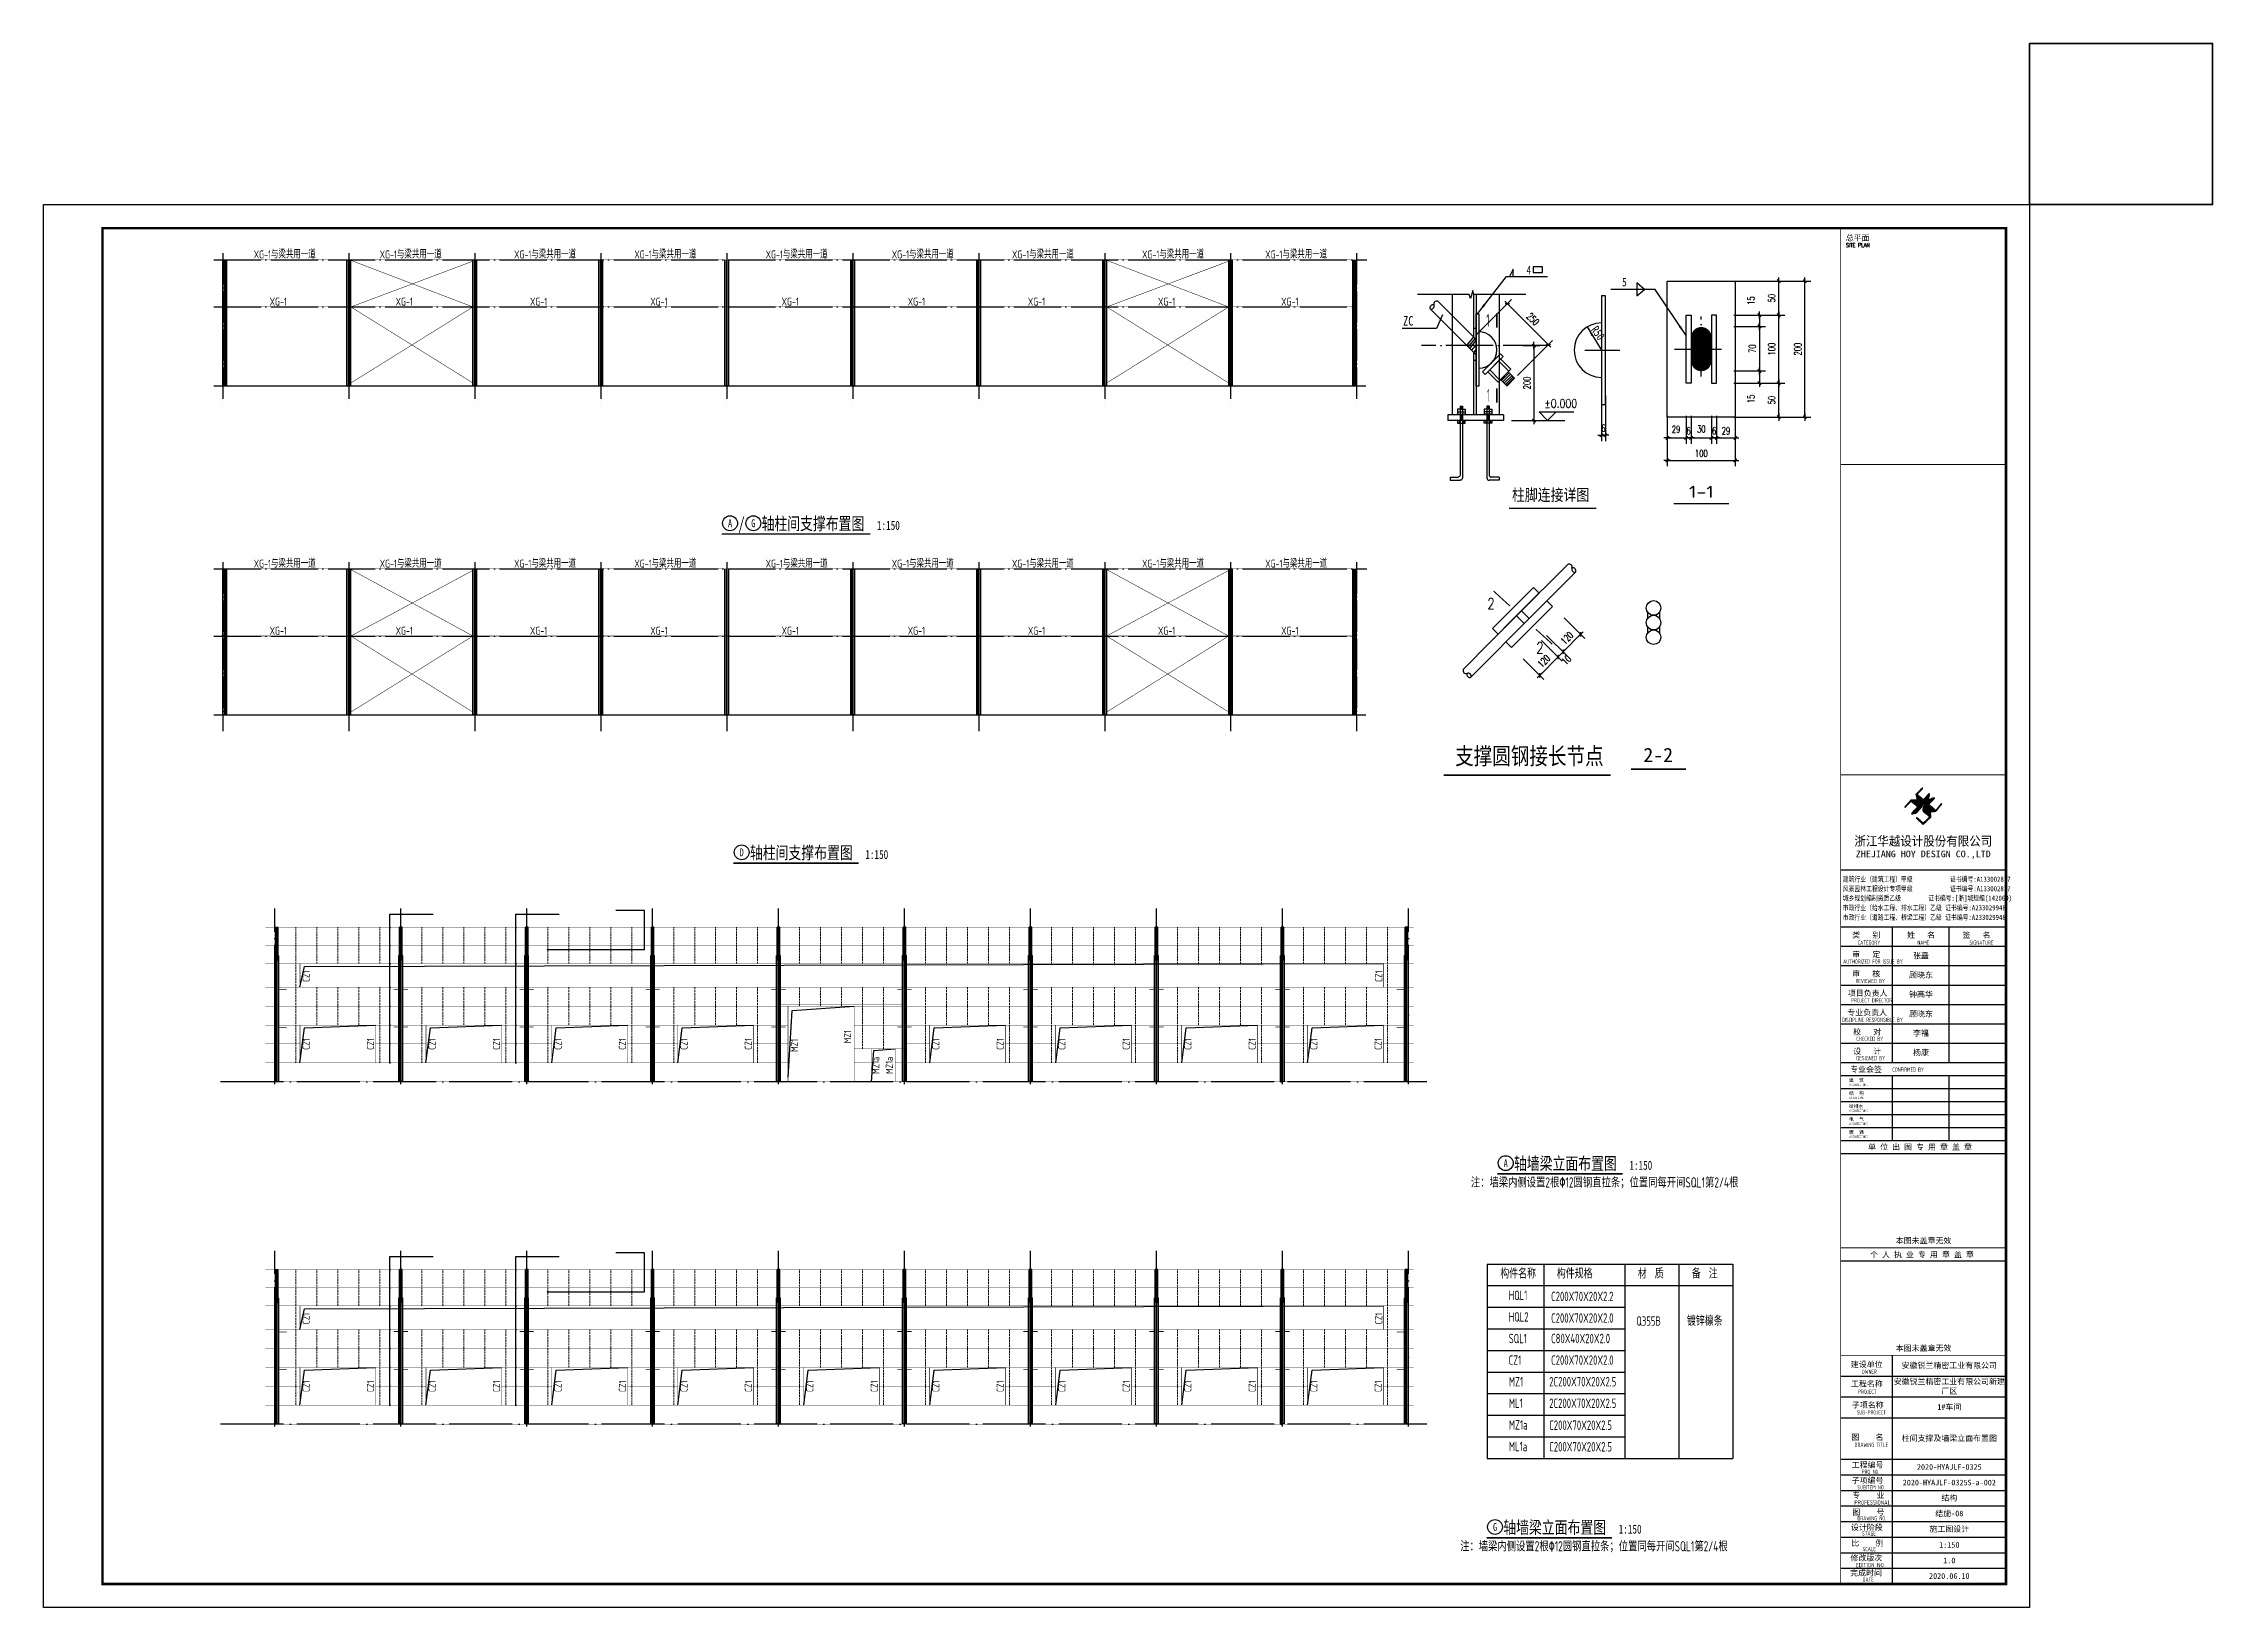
# Model space of a CAD drawing. Extents: x 293620 to 503924, y -252071 to 755100.
# Drawn here: x 366152 to 503924, y 64610 to 163950 of the extents above; entities that cross this region are included whole.
import ezdxf
from ezdxf.enums import TextEntityAlignment as Align

# ---------------------------------------------------------------- set-up
doc = ezdxf.new("R2010")
doc.units = 0
doc.header["$LTSCALE"] = 1000
doc.header["$MEASUREMENT"] = 0
doc.linetypes.add('DASH', pattern=[0.35, 0.25, -0.1])
doc.linetypes.add('DOTE', pattern=[2.42, 2, -0.2, 0.02, -0.2])
doc.layers.get('Defpoints').update_dxf_attribs({"color": 250})
doc.layers.add('10', color=7, linetype='Continuous', lineweight=35)
doc.layers.add('竖墙梁', color=6, linetype='Continuous', lineweight=18)
for name, color, linetype in [('1001', 3, 'Continuous'), ('140', 2, 'Continuous'), ('2D_ROOF', 150, 'Continuous'), ('3T_WOOD', 21, 'Continuous'), ('56', 253, 'Continuous'), ('AXIS', 171, 'Continuous'), ('DIM_LEAD', 171, 'Continuous'), ('DIM_SYMB', 171, 'Continuous'), ('DOTE', 14, 'DOTE'), ('LATRINE', 6, 'Continuous'), ('LJ', 50, 'Continuous'), ('LS', 2, 'Continuous'), ('OTHER', 7, 'Continuous'), ('PUB_DIM', 171, 'Continuous'), ('PUB_TEXT', 7, 'Continuous'), ('PUB_TITLE', 171, 'Continuous'), ('SURFACE', 6, 'Continuous'), ('THIN', 7, 'Continuous'), ('TK', 4, 'Continuous'), ('中粗', 4, 'Continuous'), ('屋面隅撑', 7, 'Continuous'), ('钢梁', 4, 'Continuous')]:
    doc.layers.add(name, color=color, linetype=linetype)
doc.styles.add('-仿宋_GB2312', font='', dxfattribs={"width": 0.7})
doc.styles.add('-宋体', font='', dxfattribs={"width": 0.8})
doc.styles.add('DIM_FONT', font='SIMPLEX', dxfattribs={"width": 0.7, "bigfont": 'GBCBIG'})
doc.styles.add('HT', font='simhei.ttf', dxfattribs={"width": 0.8})
doc.styles.add('PkpmHz', font='Pkpmeng', dxfattribs={"width": 0.7, "bigfont": 'hztxt'})
doc.styles.add('ROMANS', font='romans__.ttf', dxfattribs={"width": 0.65, "height": 231.275})
doc.styles.get("Standard").update_dxf_attribs({"font": 'gbenor.shx', "bigfont": 'gbcbig.shx'})
doc.styles.add('TK-LG-B', font='', dxfattribs={"width": 0.75})
doc.styles.add('TSSD_Dimension', font='Tssdeng.shx', dxfattribs={"width": 0.7, "bigfont": 'hztxt.shx'})
doc.styles.add('TSSD_Label', font='Tssdeng.shx', dxfattribs={"width": 0.7, "bigfont": 'hztxt.shx'})
doc.styles.add('TSSD_REIN', font='tssdeng.shx', dxfattribs={"width": 0.7, "bigfont": 'tssdchn.shx'})
doc.styles.add('图框', font='')
doc.styles.add('图签宋体', font='', dxfattribs={"height": 300})
doc.styles.add('图签黑体', font='simhei.ttf', dxfattribs={"height": 550})
doc.styles.get('-仿宋_GB2312').set_extended_font_data('SimSun')
doc.styles.get('-宋体').set_extended_font_data('SimSun')
doc.styles.get('TK-LG-B').set_extended_font_data('SimSun')
doc.styles.get('图框').set_extended_font_data('SimSun')
doc.styles.get('图签宋体').set_extended_font_data('NSimSun')
doc.dimstyles.new('AXIS', dxfattribs={"dimtxt": 300, "dimasz": 1, "dimexe": 250, "dimexo": 300, "dimgap": 150, "dimtad": 1, "dimdec": 0, "dimzin": 0, "dimdsep": 46, "dimtxsty": 'DIM_FONT', "dimblk": '_DIMX', "dimcen": 0.09, "dimse1": 1, "dimse2": 1, "dimclrt": 7, "dimadec": 0, "dimazin": 0, "dimtfac": 1, "dimtdec": 0, "dimtix": 1, "dimtmove": 2, "dimatfit": 3, "dimldrblk": '_DIMX', "dimfxl": 0, "dimtolj": 1, "dimtzin": 0, "dimarcsym": 0})
doc.dimstyles.new('DIMN', dxfattribs={"dimtxt": 300, "dimasz": 100, "dimexe": 250, "dimexo": 300, "dimgap": 150, "dimtad": 1, "dimdec": 0, "dimzin": 0, "dimdsep": 46, "dimtxsty": 'DIM_FONT', "dimblk": 'ARCHTICK', "dimcen": 0.09, "dimclrt": 7, "dimazin": 2, "dimtfac": 1, "dimtdec": 0, "dimtix": 1, "dimtmove": 2, "dimatfit": 3, "dimfxl": 0, "dimtolj": 1, "dimtzin": 0, "dimarcsym": 0})

msp = doc.modelspace()

# ---------------------------------------------------------------- texts
at = {"layer": 'LS', "width": 0.7}
for s, style, p in [('CZ1', 'PkpmHz', (383062.5, 104338.1)), ('CZ1', 'PkpmHz', (451191.4, 104338.1)), ('CZ1', 'PkpmHz', (383062.5, 100034.2)), ('CZ1', 'PkpmHz', (387151.2, 100034.2)), ('CZ1', 'PkpmHz', (391062.5, 100034.2)), ('CZ1', 'PkpmHz', (395151.2, 100034.2)), ('CZ1', 'PkpmHz', (399062.5, 100034.2)), ('CZ1', 'PkpmHz', (403151.2, 100034.2)), ('CZ1', 'PkpmHz', (407062.5, 100034.2)), ('CZ1', 'PkpmHz', (411151.2, 100034.2)), ('MZ1', 'TSSD_REIN', (417448.1, 100451.1)), ('CZ1', 'PkpmHz', (423062.5, 100034.2)), ('CZ1', 'PkpmHz', (427151.2, 100034.2)), ('CZ1', 'PkpmHz', (431062.5, 100034.2)), ('CZ1', 'PkpmHz', (435151.2, 100034.2)), ('CZ1', 'PkpmHz', (439062.5, 100034.2)), ('CZ1', 'PkpmHz', (443151.2, 100034.2)), ('CZ1', 'PkpmHz', (447062.5, 100034.2)), ('CZ1', 'PkpmHz', (451151.2, 100034.2)), ('MZ1', 'TSSD_REIN', (414080.4, 99901.5)), ('MZ1a', 'TSSD_REIN', (419249.9, 98498.1)), ('MZ1a', 'TSSD_REIN', (420106.3, 98498.1)), ('CZ1', 'PkpmHz', (383062.5, 82599.7)), ('CZ1', 'PkpmHz', (451191.4, 82599.7)), ('CZ1', 'PkpmHz', (383062.5, 78295.8)), ('CZ1', 'PkpmHz', (387151.2, 78295.8)), ('CZ1', 'PkpmHz', (391062.5, 78295.8)), ('CZ1', 'PkpmHz', (395151.2, 78295.8)), ('CZ1', 'PkpmHz', (399062.5, 78295.8)), ('CZ1', 'PkpmHz', (403151.2, 78295.8)), ('CZ1', 'PkpmHz', (407062.5, 78295.8)), ('CZ1', 'PkpmHz', (411151.2, 78295.8)), ('CZ1', 'PkpmHz', (415062.5, 78295.8)), ('CZ1', 'PkpmHz', (419151.2, 78295.8)), ('CZ1', 'PkpmHz', (423062.5, 78295.8)), ('CZ1', 'PkpmHz', (427151.2, 78295.8)), ('CZ1', 'PkpmHz', (431062.5, 78295.8)), ('CZ1', 'PkpmHz', (435151.2, 78295.8)), ('CZ1', 'PkpmHz', (439062.5, 78295.8)), ('CZ1', 'PkpmHz', (443151.2, 78295.8)), ('CZ1', 'PkpmHz', (447062.5, 78295.8)), ('CZ1', 'PkpmHz', (451151.2, 78295.8))]:
    msp.add_text(s, height=450, rotation=90, dxfattribs=dict(at, style=style)).set_placement(p)
at = {"layer": 'PUB_TEXT'}
for s, height, style, width, p in [('XG-1与梁共用一道', 500, 'TSSD_Dimension', 0.7, (379513.9, 150298.3)), ('XG-1与梁共用一道', 500, 'TSSD_Dimension', 0.7, (387513.9, 150298.3)), ('XG-1与梁共用一道', 500, 'TSSD_Dimension', 0.7, (396048.9, 150298.3)), ('XG-1与梁共用一道', 500, 'TSSD_Dimension', 0.7, (403689, 150298.3)), ('XG-1与梁共用一道', 500, 'TSSD_Dimension', 0.7, (412028.2, 150298.3)), ('XG-1与梁共用一道', 500, 'TSSD_Dimension', 0.7, (420039.9, 150298.3)), ('XG-1与梁共用一道', 500, 'TSSD_Dimension', 0.7, (427670.8, 150298.3)), ('XG-1与梁共用一道', 500, 'TSSD_Dimension', 0.7, (435933.9, 150298.3)), ('XG-1与梁共用一道', 500, 'TSSD_Dimension', 0.7, (443756.1, 150298.3)), ('XG-1', 500, 'TSSD_Dimension', 0.7, (380526.3, 147298.3)), ('XG-1', 500, 'TSSD_Dimension', 0.7, (388526.3, 147298.3)), ('XG-1', 500, 'TSSD_Dimension', 0.7, (397061.2, 147298.3)), ('XG-1', 500, 'TSSD_Dimension', 0.7, (404701.4, 147298.3)), ('XG-1', 500, 'TSSD_Dimension', 0.7, (413040.6, 147298.3)), ('XG-1', 500, 'TSSD_Dimension', 0.7, (421052.3, 147298.3)), ('XG-1', 500, 'TSSD_Dimension', 0.7, (428683.2, 147298.3)), ('XG-1', 500, 'TSSD_Dimension', 0.7, (436946.3, 147298.3)), ('XG-1', 500, 'TSSD_Dimension', 0.7, (444768.5, 147298.3)), ('/', 797.5, 'TK-LG-B', 0.75, (410289, 133054.2)), ('轴柱间支撑布置图', 797.47, 'TK-LG-B', 0.75, (411764.4, 133054.2)), ('1:150', 569.62, 'TK-LG-B', 0.75, (419093.1, 133054.2)), ('XG-1与梁共用一道', 500, 'TSSD_Dimension', 0.7, (379513.9, 130660.2)), ('XG-1与梁共用一道', 500, 'TSSD_Dimension', 0.7, (387513.9, 130660.2)), ('XG-1与梁共用一道', 500, 'TSSD_Dimension', 0.7, (396048.9, 130660.2)), ('XG-1与梁共用一道', 500, 'TSSD_Dimension', 0.7, (403689, 130660.2)), ('XG-1与梁共用一道', 500, 'TSSD_Dimension', 0.7, (412028.2, 130660.2)), ('XG-1与梁共用一道', 500, 'TSSD_Dimension', 0.7, (420039.9, 130660.2)), ('XG-1与梁共用一道', 500, 'TSSD_Dimension', 0.7, (427670.8, 130660.2)), ('XG-1与梁共用一道', 500, 'TSSD_Dimension', 0.7, (435933.9, 130660.2)), ('XG-1与梁共用一道', 500, 'TSSD_Dimension', 0.7, (443756.1, 130660.2)), ('XG-1', 500, 'TSSD_Dimension', 0.7, (380526.3, 126400.2)), ('XG-1', 500, 'TSSD_Dimension', 0.7, (388526.3, 126400.2)), ('XG-1', 500, 'TSSD_Dimension', 0.7, (397061.2, 126400.2)), ('XG-1', 500, 'TSSD_Dimension', 0.7, (404701.4, 126400.2)), ('XG-1', 500, 'TSSD_Dimension', 0.7, (413040.6, 126400.2)), ('XG-1', 500, 'TSSD_Dimension', 0.7, (421052.3, 126400.2)), ('XG-1', 500, 'TSSD_Dimension', 0.7, (428683.2, 126400.2)), ('XG-1', 500, 'TSSD_Dimension', 0.7, (436946.3, 126400.2)), ('XG-1', 500, 'TSSD_Dimension', 0.7, (444768.5, 126400.2)), ('轴柱间支撑布置图', 797.47, 'TK-LG-B', 0.75, (411026.7, 112156.1)), ('1:150', 569.62, 'TK-LG-B', 0.75, (418355.4, 112156.1)), ('轴墙梁立面布置图', 797.47, 'TK-LG-B', 0.75, (459553.5, 92415.7)), ('1:150', 569.62, 'TK-LG-B', 0.75, (466882.3, 92415.7)), ('轴墙梁立面布置图', 797.47, 'TK-LG-B', 0.75, (458874.3, 69308.4)), ('1:150', 569.62, 'TK-LG-B', 0.75, (466203, 69308.4))]:
    msp.add_text(s, height=height, dxfattribs=dict(at, style=style, width=width)).set_placement(p)
at = {"layer": 'PUB_TEXT', "style": 'TK-LG-B'}
for s, height, width, p, p2 in [('A', 504, 0.966797, (409634.1, 133222.2), (409894, 133222.2)), ('G', 507.7, 0.932143, (411113.2, 133220.3), (411365.6, 133220.3)), ('D', 508, 0.929276, (410375.8, 112322.1), (410627.6, 112322.1)), ('A', 504, 0.966797, (458898.6, 92583.8), (459158.4, 92583.8)), ('G', 507.7, 0.932143, (458223, 69474.5), (458475.5, 69474.5))]:
    msp.add_text(s, height=height, dxfattribs=dict(at, width=width)).set_placement(p, p2, align=Align.FIT)
at = {"layer": 'PUB_TEXT', "color": 7, "style": 'TSSD_REIN', "width": 0.7}
for p in [(456813.8, 91094.1), (456134.6, 67986.8)]:
    msp.add_text('注：墙梁内侧设置2根\x8212圆钢直拉条；位置同每开间SQL1第2/4根', height=650, dxfattribs=at).set_placement(p, align=Align.BOTTOM_LEFT)
at = {"layer": 'THIN', "style": 'TSSD_Label', "width": 0.7}
for s, p in [('构件名称', (458681.8, 85514.2)), ('构件规格', (462275, 85514.2)), ('材  质', (467417.9, 85514.2)), ('备  注', (470846.4, 85514.2)), ('HQL1', (459219, 84142.8)), ('C200X70X20X2.2', (461913.4, 84072.3)), ('HQL2', (459219, 82771.3)), ('C200X70X20X2.0', (461913.4, 82700.9)), ('Q355B', (467322.6, 82510.1)), ('镀锌檩条', (470533.9, 82510.1)), ('SQL1', (459219, 81399.9)), ('C80X40X20X2.0', (461913.4, 81399.9)), ('CZ1', (459214.2, 80028.5)), ('C200X70X20X2.0', (461913.4, 80028.5)), ('MZ1', (459229.3, 78657)), ('2C200X70X20X2.5', (461793.2, 78657)), ('ML1', (459229.3, 77285.6)), ('2C200X70X20X2.5', (461793.2, 77285.6)), ('MZ1a', (459229.3, 75914.2)), ('C200X70X20X2.5', (461793.2, 75895.1)), ('ML1a', (459229.3, 74542.8)), ('C200X70X20X2.5', (461793.2, 74523.7))]:
    msp.add_text(s, height=600, dxfattribs=at).set_placement(p)

# ---------------------------------------------------------------- blocks, each defined once
blk = doc.blocks.new('_DIMX')
blk.add_line((-150, 0), (150, 0))
at = {"const_width": 50}
blk.add_lwpolyline([(-70, -70), (70, 70)], dxfattribs=at)
blk = doc.blocks.new('*D437')
at = {"layer": 'AXIS', "color": 0, "lineweight": -2}
for p, q in [((739814, -9688), (741146, -9688)), ((740896, -9689), (740896, -10201)), ((739814, -10202), (741146, -10202))]:
    blk.add_line(p, q, dxfattribs=at)
at = {"layer": 'Defpoints', "color": 0}
for p in [(739514, -9688), (739514, -10202), (740896, -10202)]:
    blk.add_point(p, dxfattribs=at)
at = {"layer": 'AXIS', "color": 0, "lineweight": -2}
for p, rotation in [((740896, -9688), 90), ((740896, -10202), 270)]:
    blk.add_blockref('_DIMX', p, dxfattribs=dict(at, rotation=rotation))
at = {"layer": 'AXIS', "color": 7, "insert": (740536, -10868), "char_height": 300, "attachment_point": 5, "rotation": 90, "style": 'DIM_FONT'}
blk.add_mtext('\\A1;15', dxfattribs=at)
blk = doc.blocks.new('*D438')
at = {"layer": 'AXIS', "color": 0, "lineweight": -2}
for p, q in [((738866, -11582), (738866, -12772)), ((739082, -11582), (739082, -12772)), ((738865, -12522), (738864, -12522)), ((738866, -12522), (739082, -12522)), ((739083, -12522), (739084, -12522))]:
    blk.add_line(p, q, dxfattribs=at)
at = {"layer": 'Defpoints', "color": 0}
for p in [(738866, -11282), (739082, -11282), (739082, -12522)]:
    blk.add_point(p, dxfattribs=at)
at = {"layer": 'AXIS', "color": 0, "lineweight": -2}
blk.add_blockref('_DIMX', (738866, -12522), dxfattribs=at)
at = {"layer": 'AXIS', "color": 0, "lineweight": -2, "rotation": 180}
blk.add_blockref('_DIMX', (739082, -12522), dxfattribs=at)
at = {"layer": 'AXIS', "color": 7, "insert": (738974, -12222), "char_height": 300, "attachment_point": 5, "style": 'DIM_FONT'}
blk.add_mtext('\\A1;6', dxfattribs=at)
blk = doc.blocks.new('*D439')
at = {"layer": 'AXIS', "color": 0, "lineweight": -2}
for p, q in [((738002, -11582), (738002, -12772)), ((738866, -11582), (738866, -12772)), ((738003, -12522), (738865, -12522))]:
    blk.add_line(p, q, dxfattribs=at)
at = {"layer": 'Defpoints', "color": 0}
for p in [(738002, -11282), (738866, -11282), (738866, -12522)]:
    blk.add_point(p, dxfattribs=at)
at = {"layer": 'AXIS', "color": 0, "lineweight": -2, "rotation": 180}
blk.add_blockref('_DIMX', (738002, -12522), dxfattribs=at)
at = {"layer": 'AXIS', "color": 0, "lineweight": -2}
blk.add_blockref('_DIMX', (738866, -12522), dxfattribs=at)
at = {"layer": 'AXIS', "color": 7, "insert": (738434, -12146), "char_height": 300, "attachment_point": 5, "style": 'DIM_FONT'}
blk.add_mtext('\\A1;30', dxfattribs=at)
blk = doc.blocks.new('*D440')
at = {"layer": 'AXIS', "color": 0, "lineweight": -2}
for p, q in [((737786, -11582), (737786, -12772)), ((738002, -11582), (738002, -12772)), ((737785, -12522), (737784, -12522)), ((737786, -12522), (738002, -12522)), ((738003, -12522), (738004, -12522))]:
    blk.add_line(p, q, dxfattribs=at)
at = {"layer": 'Defpoints', "color": 0}
for p in [(737786, -11282), (738002, -11282), (738002, -12522)]:
    blk.add_point(p, dxfattribs=at)
at = {"layer": 'AXIS', "color": 0, "lineweight": -2}
blk.add_blockref('_DIMX', (737786, -12522), dxfattribs=at)
at = {"layer": 'AXIS', "color": 0, "lineweight": -2, "rotation": 180}
blk.add_blockref('_DIMX', (738002, -12522), dxfattribs=at)
at = {"layer": 'AXIS', "color": 7, "insert": (737894, -12222), "char_height": 300, "attachment_point": 5, "style": 'DIM_FONT'}
blk.add_mtext('\\A1;6', dxfattribs=at)
blk = doc.blocks.new('*D441')
at = {"layer": 'AXIS', "color": 0, "lineweight": -2}
for p, q in [((736994, -11582), (736994, -12772)), ((737786, -11582), (737786, -12772)), ((736995, -12522), (737785, -12522))]:
    blk.add_line(p, q, dxfattribs=at)
at = {"layer": 'Defpoints', "color": 0}
for p in [(736994, -11282), (737786, -11282), (737786, -12522)]:
    blk.add_point(p, dxfattribs=at)
at = {"layer": 'AXIS', "color": 0, "lineweight": -2, "rotation": 180}
blk.add_blockref('_DIMX', (736994, -12522), dxfattribs=at)
at = {"layer": 'AXIS', "color": 0, "lineweight": -2}
blk.add_blockref('_DIMX', (737786, -12522), dxfattribs=at)
at = {"layer": 'AXIS', "color": 7, "insert": (737364, -12162), "char_height": 300, "attachment_point": 5, "style": 'DIM_FONT'}
blk.add_mtext('\\A1;29', dxfattribs=at)
blk = doc.blocks.new('_ARROW')
blk.add_solid([(0, 0), (-1, 0.1), (-1, -0.1)])
blk = doc.blocks.new('*D445')
at = {"layer": 'AXIS', "color": 0, "lineweight": -2}
for p, q in [((739814, -7803), (741146, -7803)), ((740896, -7804), (740896, -9687)), ((739814, -9688), (741146, -9688))]:
    blk.add_line(p, q, dxfattribs=at)
at = {"layer": 'Defpoints', "color": 0}
for p in [(739514, -7803), (739514, -9688), (740896, -9688)]:
    blk.add_point(p, dxfattribs=at)
at = {"layer": 'AXIS', "color": 0, "lineweight": -2}
for p, rotation in [((740896, -7803), 90), ((740896, -9688), 270)]:
    blk.add_blockref('_DIMX', p, dxfattribs=dict(at, rotation=rotation))
at = {"layer": 'AXIS', "color": 7, "insert": (740596, -8745), "char_height": 300, "attachment_point": 5, "rotation": 90, "style": 'DIM_FONT'}
blk.add_mtext('\\A1;70', dxfattribs=at)
blk = doc.blocks.new('*D446')
at = {"layer": 'AXIS', "color": 0, "lineweight": -2}
for p, q in [((739814, -7322), (741146, -7322)), ((740896, -7323), (740896, -7802)), ((739814, -7803), (741146, -7803))]:
    blk.add_line(p, q, dxfattribs=at)
at = {"layer": 'Defpoints', "color": 0}
for p in [(739514, -7322), (739514, -7803), (740896, -7803)]:
    blk.add_point(p, dxfattribs=at)
at = {"layer": 'AXIS', "color": 0, "lineweight": -2}
for p, rotation in [((740896, -7322), 90), ((740896, -7803), 270)]:
    blk.add_blockref('_DIMX', p, dxfattribs=dict(at, rotation=rotation))
at = {"layer": 'AXIS', "color": 7, "insert": (740536, -6711), "char_height": 300, "attachment_point": 5, "rotation": 90, "style": 'DIM_FONT'}
blk.add_mtext('\\A1;15', dxfattribs=at)
blk = doc.blocks.new('*D454')
at = {"layer": 'AXIS', "color": 0, "lineweight": -2}
for p, q in [((751550, -9540), (752426, -10411)), ((750770, -10323), (751646, -11195)), ((752248, -10236), (751469, -11018))]:
    blk.add_line(p, q, dxfattribs=at)
at = {"layer": 'Defpoints', "color": 0}
for p in [(751337, -9328), (750557, -10111), (751469, -11018)]:
    blk.add_point(p, dxfattribs=at)
at = {"layer": 'AXIS', "color": 0, "lineweight": -2}
for p, rotation in [((752249, -10235), 45.12544321322966), ((751469, -11018), 225.1254432132297)]:
    blk.add_blockref('_DIMX', p, dxfattribs=dict(at, rotation=rotation))
at = {"layer": 'AXIS', "color": 7, "insert": (751646, -10415), "char_height": 300, "attachment_point": 5, "rotation": 45.12544, "style": 'DIM_FONT'}
blk.add_mtext('\\A1;120', dxfattribs=at)
blk = doc.blocks.new('*D455')
at = {"layer": 'AXIS', "color": 0, "lineweight": -2}
for p, q in [((751550, -9540), (752426, -10411)), ((751762, -9326), (752638, -10198)), ((752461, -10022), (752249, -10235)), ((752462, -10021), (752462, -10020)), ((752248, -10236), (752247, -10237))]:
    blk.add_line(p, q, dxfattribs=at)
at = {"layer": 'Defpoints', "color": 0}
for p in [(751550, -9115), (751337, -9328), (752249, -10235)]:
    blk.add_point(p, dxfattribs=at)
at = {"layer": 'AXIS', "color": 0, "lineweight": -2}
for p, rotation in [((752249, -10235), 45.12544321260707), ((752461, -10022), 225.1254432126071)]:
    blk.add_blockref('_DIMX', p, dxfattribs=dict(at, rotation=rotation))
at = {"layer": 'AXIS', "color": 7, "insert": (752600, -10372), "char_height": 300, "attachment_point": 5, "rotation": 45.12544, "style": 'DIM_FONT'}
blk.add_mtext('\\A1;10', dxfattribs=at)
blk = doc.blocks.new('*D456')
at = {"layer": 'AXIS', "color": 0, "lineweight": -2}
for p, q in [((752505, -8581), (753380, -9453)), ((751762, -9326), (752638, -10198)), ((753203, -9277), (752462, -10021))]:
    blk.add_line(p, q, dxfattribs=at)
at = {"layer": 'Defpoints', "color": 0}
for p in [(751550, -9115), (752292, -8369), (752461, -10022)]:
    blk.add_point(p, dxfattribs=at)
at = {"layer": 'AXIS', "color": 0, "lineweight": -2}
for p, rotation in [((753203, -9276), 45.12544321244108), ((752461, -10022), 225.1254432124411)]:
    blk.add_blockref('_DIMX', p, dxfattribs=dict(at, rotation=rotation))
at = {"layer": 'AXIS', "color": 7, "insert": (752620, -9437), "char_height": 300, "attachment_point": 5, "rotation": 45.12544, "style": 'DIM_FONT'}
blk.add_mtext('\\A1;120', dxfattribs=at)
blk = doc.blocks.new('*D451')
at = {"layer": 'AXIS', "color": 0, "lineweight": -2}
for p, q in [((724332, -8119), (725050, -8119)), ((724800, -8120), (724800, -11294)), ((724332, -11295), (725050, -11295))]:
    blk.add_line(p, q, dxfattribs=at)
at = {"layer": 'Defpoints', "color": 0}
for p in [(724032, -8119), (724032, -11295), (724800, -11295)]:
    blk.add_point(p, dxfattribs=at)
at = {"layer": 'AXIS', "color": 0, "lineweight": -2}
for p, rotation in [((724800, -8119), 90), ((724800, -11295), 270)]:
    blk.add_blockref('_DIMX', p, dxfattribs=dict(at, rotation=rotation))
at = {"layer": 'AXIS', "color": 7, "insert": (724500, -9707), "char_height": 300, "attachment_point": 5, "rotation": 90, "style": 'DIM_FONT'}
blk.add_mtext('\\A1;200', dxfattribs=at)
blk = doc.blocks.new('*D452')
at = {"layer": 'Defpoints', "color": 0}
for p in [(727654, -9938), (727827, -9938), (727827, -11920)]:
    blk.add_point(p, dxfattribs=at)
at = {"layer": 'PUB_DIM', "color": 0, "lineweight": -2}
for p, q in [((727654, -10238), (727654, -12170)), ((727827, -10238), (727827, -12170)), ((727653, -11920), (727652, -11920)), ((727654, -11920), (727827, -11920)), ((727828, -11920), (727829, -11920))]:
    blk.add_line(p, q, dxfattribs=at)
blk.add_blockref('_DIMX', (727654, -11920), dxfattribs=at)
at = {"layer": 'PUB_DIM', "color": 0, "lineweight": -2, "rotation": 180}
blk.add_blockref('_DIMX', (727827, -11920), dxfattribs=at)
at = {"layer": 'PUB_DIM', "color": 7, "insert": (727741, -11620), "char_height": 300, "attachment_point": 5, "style": 'DIM_FONT'}
blk.add_mtext('\\A1;6', dxfattribs=at)
blk = doc.blocks.new('_ArchTick')
at = {"color": 0, "linetype": 'ByBlock', "const_width": 0.4}
blk.add_lwpolyline([(-0.5, -0.5), (0.5, 0.5)], dxfattribs=at)
blk = doc.blocks.new('A$C788344A8')
at = {"layer": '140'}
for p, q in [((640, 2560, 128), (640, 0, 128)), ((736, 2560, 128), (640, 2560, 128)), ((736, 0, 128), (736, 2560, 128)), ((640, 0, 128), (736, 0, 128))]:
    blk.add_line(p, q, dxfattribs=at)
blk.add_arc((640, 1280), 640, 90, 270, dxfattribs=at)
blk = doc.blocks.new('A$C16725D18')
at = {"color": 0}
for p, q in [((0, 175), (0, 93)), ((0, 175), (416, 175)), ((0, 93), (416, 93)), ((16, 175), (16, 93)), ((33, 175), (33, 93)), ((49, 175), (49, 93)), ((65, 175), (65, 93)), ((82, 175), (82, 93)), ((109, 175), (109, 271)), ((109, 271), (301, 271)), ((109, 175), (109, 93)), ((109, 93), (109, 0)), ((109, 0), (301, 0)), ((195, 271), (195, 0)), ((279, 271), (279, 0)), ((330, 175), (330, 93)), ((346, 175), (346, 93)), ((367, 175), (367, 93)), ((383, 175), (383, 93)), ((400, 175), (400, 93)), ((416, 175), (416, 93)), ((416, 175), (2440, 175)), ((416, 93), (2531, 93)), ((432, 175), (432, 93)), ((432, 175), (432, 93)), ((449, 175), (449, 93)), ((465, 175), (465, 93)), ((481, 175), (481, 93)), ((498, 175), (498, 93)), ((509, 0), (509, 271)), ((509, 204), (604, 204)), ((509, 59), (604, 59)), ((2506, 522), (2613, 522)), ((2506, 522), (2506, 241)), ((2613, 522), (2613, 174))]:
    blk.add_line(p, q, dxfattribs=at)
blk.add_lwpolyline([(509, 271), (604, 271), (604, 175), (604, 93), (604, 0), (509, 0)], dxfattribs=at)
for centre, radius, end in [((2440, 241), 65.3, 0), ((2531, 174), 81.6, 360)]:
    blk.add_arc(centre, radius, 270, end, dxfattribs=at)
at = {"layer": 'PUB_DIM'}
blk.add_line((124, 235), (124, 235), dxfattribs=at)
blk = doc.blocks.new('A$C053D6479')
at = {"layer": 'PUB_TITLE'}
h = blk.add_hatch(color=256, dxfattribs=at)
h.dxf.hatch_style = 1
edge = h.paths.add_edge_path()
edge.add_spline(control_points=[(1026, 827), (1105, 920), (1188, 1008), (1266, 1102)], knot_values=[13, 13, 13, 13, 14, 14, 14, 14], degree=3, periodic=0)
edge.add_spline(control_points=[(1266, 1102), (1258, 1111), (1249, 1119), (1239, 1116)], knot_values=[12, 12, 12, 12, 13, 13, 13, 13], degree=3, periodic=0)
edge.add_spline(control_points=[(1239, 1116), (1210, 1107), (1179, 1092), (1144, 1077)], knot_values=[11, 11, 11, 11, 12, 12, 12, 12], degree=3, periodic=0)
edge.add_spline(control_points=[(1144, 1077), (1109, 1063), (1069, 1053), (1047, 1038)], knot_values=[10, 10, 10, 10, 11, 11, 11, 11], degree=3, periodic=0)
edge.add_spline(control_points=[(1047, 1038), (1028, 1026), (1007, 992), (991, 972)], knot_values=[9, 9, 9, 9, 10, 10, 10, 10], degree=3, periodic=0)
edge.add_spline(control_points=[(991, 972), (942, 913), (899, 868), (849, 810)], knot_values=[8, 8, 8, 8, 9, 9, 9, 9], degree=3, periodic=0)
edge.add_spline(control_points=[(849, 810), (842, 801), (822, 776), (822, 775)], knot_values=[7, 7, 7, 7, 8, 8, 8, 8], degree=3, periodic=0)
edge.add_spline(control_points=[(822, 775), (823, 771), (848, 752), (859, 744)], knot_values=[6, 6, 6, 6, 7, 7, 7, 7], degree=3, periodic=0)
edge.add_spline(control_points=[(859, 744), (949, 670), (1035, 592), (1122, 521)], knot_values=[5, 5, 5, 5, 6, 6, 6, 6], degree=3, periodic=0)
edge.add_spline(control_points=[(1122, 521), (1153, 527), (1185, 530), (1217, 533)], knot_values=[4, 4, 4, 4, 5, 5, 5, 5], degree=3, periodic=0)
edge.add_spline(control_points=[(1217, 533), (1246, 535), (1293, 532), (1316, 542)], knot_values=[3, 3, 3, 3, 4, 4, 4, 4], degree=3, periodic=0)
edge.add_spline(control_points=[(1316, 542), (1327, 547), (1338, 565), (1349, 579)], knot_values=[2, 2, 2, 2, 3, 3, 3, 3], degree=3, periodic=0)
edge.add_spline(control_points=[(1349, 579), (1423, 670), (1507, 759), (1572, 848)], knot_values=[1, 1, 1, 1, 2, 2, 2, 2], degree=3, periodic=0)
edge.add_spline(control_points=[(1572, 848), (1564, 852), (1561, 861), (1551, 862)], knot_values=[0, 0, 0, 0, 1, 1, 1, 1], degree=3, periodic=0)
edge.add_spline(control_points=[(1551, 862), (1469, 769), (1393, 671), (1310, 579)], knot_values=[15, 15, 15, 15, 16, 16, 16, 16], degree=3, periodic=0)
edge.add_spline(control_points=[(1310, 579), (1216, 662), (1118, 742), (1026, 827)], knot_values=[14, 14, 14, 14, 15, 15, 15, 15], degree=3, periodic=0)
at = {"layer": 'TK'}
h = blk.add_hatch(color=256, dxfattribs=at)
h.dxf.hatch_style = 2
edge = h.paths.add_edge_path()
edge.add_spline(control_points=[(366, 894), (366, 894), (366, 894), (270, 970), (183, 883), (101, 791), (16, 703), (-18, 714), (9, 735), (28, 755), (103, 838), (192, 930), (266, 1005), (319, 1009), (387, 1005), (442, 1007), (456, 1008), (472, 1011), (485, 1007), (507, 1000), (534, 967), (555, 949), (624, 891), (699, 833), (760, 773), (689, 691), (614, 604), (539, 517), (529, 505), (516, 487), (506, 482), (492, 475), (469, 472), (452, 467), (416, 456), (383, 448), (342, 438), (323, 433), (297, 422), (293, 440), (291, 452), (313, 470), (322, 480), (400, 566), (477, 652), (553, 736), (460, 815), (366, 894)], knot_values=[0, 0, 0, 0, 0.005, 0.01, 1, 1, 1, 2, 2, 2, 3, 3, 3, 4, 4, 4, 5, 5, 5, 6, 6, 6, 7, 7, 7, 8, 8, 8, 9, 9, 9, 10, 10, 10, 11, 11, 11, 12, 12, 12, 13, 13, 13, 14, 14, 14, 15, 15, 15, 15], degree=3, periodic=0)
h = blk.add_hatch(color=256, dxfattribs=at)
h.dxf.hatch_style = 2
edge = h.paths.add_edge_path()
edge.add_spline(control_points=[(728, 856), (728, 856), (728, 856), (719, 864), (651, 922), (580, 978), (514, 1036), (509, 1106), (488, 1176), (479, 1247), (570, 1343), (663, 1436), (758, 1526), (764, 1523), (768, 1518), (774, 1515), (693, 1422), (599, 1343), (520, 1249), (607, 1171), (698, 1096), (789, 1021), (874, 1109), (950, 1206), (1031, 1298), (1066, 1286), (1054, 1262), (1045, 1224), (1036, 1188), (1031, 1158), (1024, 1121), (1020, 1104), (1017, 1085), (1012, 1071), (1004, 1052), (976, 1026), (956, 1003), (906, 946), (866, 899), (814, 839), (806, 829), (789, 806), (787, 806), (777, 804), (728, 856)], knot_values=[0, 0, 0, 0, 0.005, 0.01, 1, 1, 1, 2, 2, 2, 3, 3, 3, 4, 4, 4, 5, 5, 5, 6, 6, 6, 7, 7, 7, 8, 8, 8, 9, 9, 9, 10, 10, 10, 11, 11, 11, 12, 12, 12, 13, 13, 13, 14, 14, 14, 14], degree=3, periodic=0)
h = blk.add_hatch(color=256, dxfattribs=at)
h.dxf.hatch_style = 2
edge = h.paths.add_edge_path()
edge.add_spline(control_points=[(511, 261), (511, 261), (511, 261), (516, 267), (609, 192), (696, 111), (785, 33), (883, 118), (977, 208), (1070, 298), (992, 373), (892, 456), (803, 534), (791, 544), (768, 561), (766, 569), (761, 588), (776, 634), (780, 655), (785, 690), (788, 721), (795, 746), (897, 661), (998, 576), (1097, 490), (1100, 425), (1106, 361), (1107, 294), (1018, 207), (925, 121), (830, 33), (818, 21), (800, 0), (787, 0), (768, -1), (725, 49), (712, 60), (662, 103), (616, 143), (568, 186), (545, 207), (518, 224), (499, 250), (501, 259), (511, 261)], knot_values=[0, 0, 0, 0, 0.005, 0.01, 1, 1, 1, 2, 2, 2, 3, 3, 3, 4, 4, 4, 5, 5, 5, 6, 6, 6, 7, 7, 7, 8, 8, 8, 9, 9, 9, 10, 10, 10, 11, 11, 11, 12, 12, 12, 13, 13, 13, 14, 14, 14, 14], degree=3, periodic=0)
for points, knots in [([(555, 949), (624, 891), (699, 833), (760, 773), (689, 691), (614, 604), (539, 517), (529, 505), (516, 487), (506, 482), (492, 475), (469, 472), (452, 467), (416, 456), (383, 448), (342, 438), (323, 433), (297, 422), (293, 440), (291, 452), (313, 470), (322, 480), (400, 566), (477, 652), (553, 736), (460, 815), (366, 894), (270, 970), (183, 883), (101, 791), (16, 703), (-18, 714), (9, 735), (28, 755), (103, 838), (192, 930), (266, 1005), (319, 1009), (387, 1005), (442, 1007), (456, 1008), (472, 1011), (485, 1007), (507, 1000), (534, 967), (555, 949)], [0, 0, 0, 0, 1, 1, 1, 2, 2, 2, 3, 3, 3, 4, 4, 4, 5, 5, 5, 6, 6, 6, 7, 7, 7, 8, 8, 8, 9, 9, 9, 10, 10, 10, 11, 11, 11, 12, 12, 12, 13, 13, 13, 14, 14, 14, 15, 15, 15, 15]), ([(1031, 1298), (1066, 1286), (1054, 1262), (1045, 1224), (1036, 1188), (1031, 1158), (1024, 1121), (1020, 1104), (1017, 1085), (1012, 1071), (1004, 1052), (976, 1026), (956, 1003), (906, 946), (866, 899), (814, 839), (806, 829), (789, 806), (787, 806), (777, 804), (728, 856), (719, 864), (651, 922), (580, 978), (514, 1036), (509, 1106), (488, 1176), (479, 1247), (570, 1343), (663, 1436), (758, 1526), (764, 1523), (768, 1518), (774, 1515), (693, 1422), (599, 1343), (520, 1249), (607, 1171), (698, 1096), (789, 1021), (874, 1109), (950, 1206), (1031, 1298)], [0, 0, 0, 0, 1, 1, 1, 2, 2, 2, 3, 3, 3, 4, 4, 4, 5, 5, 5, 6, 6, 6, 7, 7, 7, 8, 8, 8, 9, 9, 9, 10, 10, 10, 11, 11, 11, 12, 12, 12, 13, 13, 13, 14, 14, 14, 14]), ([(1551, 862), (1561, 861), (1564, 852), (1572, 848), (1507, 759), (1423, 670), (1349, 579), (1338, 565), (1327, 547), (1316, 542), (1293, 532), (1246, 535), (1217, 533), (1185, 530), (1153, 527), (1122, 521), (1035, 592), (949, 670), (859, 744), (848, 752), (823, 771), (822, 775), (822, 776), (842, 801), (849, 810), (899, 868), (942, 913), (991, 972), (1007, 992), (1028, 1026), (1047, 1038), (1069, 1053), (1109, 1063), (1144, 1077), (1179, 1092), (1210, 1107), (1239, 1116), (1249, 1119), (1258, 1111), (1266, 1102), (1188, 1008), (1105, 920), (1026, 827), (1118, 742), (1216, 662), (1310, 579), (1393, 671), (1469, 769), (1551, 862)], [0, 0, 0, 0, 1, 1, 1, 2, 2, 2, 3, 3, 3, 4, 4, 4, 5, 5, 5, 6, 6, 6, 7, 7, 7, 8, 8, 8, 9, 9, 9, 10, 10, 10, 11, 11, 11, 12, 12, 12, 13, 13, 13, 14, 14, 14, 15, 15, 15, 16, 16, 16, 16]), ([(1097, 490), (1100, 425), (1106, 361), (1107, 294), (1018, 207), (925, 121), (830, 33), (818, 21), (800, 0), (787, 0), (768, -1), (725, 49), (712, 60), (662, 103), (616, 143), (568, 186), (545, 207), (518, 224), (499, 250), (501, 259), (511, 261), (516, 267), (609, 192), (696, 111), (785, 33), (883, 118), (977, 208), (1070, 298), (992, 373), (892, 456), (803, 534), (791, 544), (768, 561), (766, 569), (761, 588), (776, 634), (780, 655), (785, 690), (788, 721), (795, 746), (897, 661), (998, 576), (1097, 490)], [0, 0, 0, 0, 1, 1, 1, 2, 2, 2, 3, 3, 3, 4, 4, 4, 5, 5, 5, 6, 6, 6, 7, 7, 7, 8, 8, 8, 9, 9, 9, 10, 10, 10, 11, 11, 11, 12, 12, 12, 13, 13, 13, 14, 14, 14, 14])]:
    blk.add_open_spline(points, degree=3, knots=knots, dxfattribs=at)
blk = doc.blocks.new('GeYuanFrame_87401422', base_point=(20.09, 4.53))
at = {"layer": 'PUB_TITLE'}
for points in [[(803.09, 235.33), (803.09, 292.73)], [(827.09, 235.33), (827.09, 292.73)], [(803.09, 202.33), (803.09, 229.83)], [(827.09, 202.33), (827.09, 229.83)], [(803.09, 14.53), (803.09, 111.33)]]:
    blk.add_lwpolyline(points, dxfattribs=at)
at = {"layer": 'TK'}
for p, q in [((781.09, 316.93), (851.09, 316.93)), ((781.09, 284.53), (851.09, 284.53)), ((781.09, 276.33), (851.09, 276.33)), ((781.09, 268.13), (851.09, 268.13)), ((781.09, 259.93), (851.09, 259.93)), ((781.09, 251.73), (851.09, 251.73)), ((781.09, 243.53), (851.09, 243.53)), ((781.09, 235.33), (851.09, 235.33)), ((781.09, 235.33), (851.09, 235.33)), ((781.09, 102.53), (851.09, 102.53)), ((781.09, 93.73), (851.09, 93.73)), ((781.09, 84.93), (803.09, 84.93)), ((781.09, 84.93), (851.09, 84.93)), ((781.09, 67.37), (851.09, 67.37)), ((781.09, 67.33), (851.09, 67.33)), ((781.09, 60.77), (851.09, 60.77)), ((781.09, 54.17), (851.09, 54.17)), ((781.09, 47.57), (851.09, 47.57)), ((781.09, 40.97), (851.09, 40.97)), ((781.09, 34.37), (851.09, 34.37)), ((781.09, 27.77), (851.09, 27.77)), ((781.09, 21.17), (851.09, 21.17)), ((781.09, 14.53), (851.09, 14.53))]:
    blk.add_line(p, q, dxfattribs=at)
blk.add_lwpolyline([(20.09, 4.53), (20.09, 598.53), (861.09, 598.53), (861.09, 4.53)], close=True, dxfattribs=at)
at = {"layer": 'TK', "const_width": 1}
blk.add_lwpolyline([(45.09, 588.53), (851.09, 588.53), (851.09, 14.53), (45.09, 14.53)], close=True, dxfattribs=at)
at = {"layer": 'TK'}
for points, const_width in [([(781.09, 588.53), (781.09, 14.53)], 0.4), ([(781.09, 488.5), (851.09, 488.5)], 0.35), ([(781.09, 357.14), (851.09, 357.14)], 0.35), ([(781.09, 292.73), (851.09, 292.73)], 0.35), ([(781.09, 292.73), (851.09, 292.73)], 0.35), ([(781.09, 235.33), (851.09, 235.33)], 0.35), ([(781.09, 202.33), (851.09, 202.33)], 0.35), ([(781.09, 156.83), (851.09, 156.83)], 0.35), ([(781.09, 111.33), (851.09, 111.33)], 0.35), ([(781.09, 67.37), (851.09, 67.37)], 0.35)]:
    blk.add_lwpolyline(points, dxfattribs=dict(at, const_width=const_width))
for points in [[(781.09, 292.73), (851.09, 292.73)], [(781.09, 235.33), (851.09, 235.33)], [(781.09, 229.83), (851.09, 229.83)], [(781.09, 224.33), (851.09, 224.33)], [(781.09, 218.83), (851.09, 218.83)], [(781.09, 213.33), (851.09, 213.33)], [(781.09, 207.83), (851.09, 207.83)], [(781.09, 202.33), (851.09, 202.33)], [(781.09, 196.83), (851.09, 196.83)], [(781.09, 151.33), (851.09, 151.33)]]:
    blk.add_lwpolyline(points, dxfattribs=at)
at = {"layer": 'PUB_TITLE', "xscale": 0.01000000000021828, "yscale": 0.01000000000021828, "zscale": 0.01}
blk.add_blockref('A$C053D6479', (808.19, 336.27), dxfattribs=at)
at = {"layer": 'TK', "style": '图签宋体'}
for s, height, p in [('总平面', 2.4, (783.23, 583.28)), ('类   别', 2.4, (785.97, 288.09)), ('姓   名', 2.4, (809.2, 288.09)), ('签   名', 2.4, (832.68, 288.09)), ('审   定', 2.4, (785.97, 279.89)), ('审   核', 2.4, (785.97, 271.69)), ('专业负责人', 2.4, (783.89, 255.29)), ('项目负责人', 2.4, (784.13, 263.49)), ('校   对', 2.4, (786.38, 247.09)), ('设   计', 2.4, (786.36, 238.89)), ('专业会签', 2.4, (785.12, 231.24)), ('结  构', 1.44, (784.61, 221.61)), ('建  筑', 1.44, (784.61, 227.11)), ('给排水', 1.44, (784.61, 216.11)), ('电  气', 1.44, (784.61, 210.61)), ('暖  通', 1.44, (784.61, 205.11)), ('单 位 出 图 专 用 章 盖 章', 2.4, (792.72, 198.35)), ('本图未盖章无效', 2.4, (804.43, 158.7)), ('个 人 执 业 专 用 章 盖 章', 2.4, (793.52, 152.77)), ('本图未盖章无效', 2.4, (804.43, 113.2)), ('建设单位', 2.4, (785.39, 106.33)), ('工程名称', 2.4, (785.47, 98.12)), ('子项名称', 2.4, (785.85, 89.14)), ('图    名', 2.4, (785.63, 75.5)), ('工程编号', 2.4, (785.77, 63.77)), ('子项编号', 2.4, (785.77, 57.19)), ('专    业', 2.4, (786.01, 50.88)), ('图    号', 2.4, (786.02, 43.77)), ('设计阶段', 2.4, (785.45, 37.32)), ('比    例', 2.4, (785.59, 30.63)), ('完成时间', 2.4, (785.11, 18.02)), ('修改版次', 2.4, (785.24, 24.41))]:
    blk.add_text(s, height=height, dxfattribs=at).set_placement(p)
at = {"layer": 'TK'}
for s, height, style, width, p in [('SITE PLAN', 1.697, 'ROMANS', 0.76, (783.35, 580.49)), ('建筑行业（建筑工程）甲级           证书编号:A133002877', 2.2, '-宋体', 0.8, (782, 311.83)), ('风景园林工程设计专项甲级           证书编号:A133002877', 2.2, '-宋体', 0.8, (782, 307.81)), ('城乡规划编制资质乙级        证书编号:[浙]城规编(142069)', 2.2, '-宋体', 0.8, (782, 303.82)), ('市政行业（给水工程、排水工程）乙级 证书编号:A233029948', 2.2, '-宋体', 0.8, (782, 299.74)), ('市政行业（道路工程、桥梁工程）乙级 证书编号:A233029948', 2.2, '-宋体', 0.8, (782, 295.69)), ('CATEGORY', 1.8, 'TSSD_REIN', 0.7, (788.32, 285.17)), ('NAME', 1.8, 'TSSD_REIN', 0.7, (813.51, 285.17)), ('SIGNATURE', 1.8, 'TSSD_REIN', 0.7, (835.66, 285.17)), ('AUTHORIZED FOR ISSUE BY', 1.8, 'TSSD_REIN', 0.7, (782.12, 277.17)), ('REVIEWED BY', 1.8, 'TSSD_REIN', 0.7, (787.36, 268.91)), ('PROJECT DIRECTOR', 1.8, 'TSSD_REIN', 0.7, (785.55, 260.74)), ('DISCIPLINE RESPONSIBLE BY', 1.8, 'TSSD_REIN', 0.7, (781.57, 252.48)), ('CHECKED BY', 1.8, 'TSSD_REIN', 0.7, (787.75, 244.44)), ('DESIGNED BY', 1.8, 'TSSD_REIN', 0.7, (787.76, 236.27)), ('CONFIRMED BY', 1.8, 'TSSD_REIN', 0.7, (802.94, 231.42)), ('ARCHITECTURE', 1.08, 'TSSD_REIN', 0.7, (784.65, 225.34)), ('STRUCTURE', 1.08, 'TSSD_REIN', 0.7, (784.65, 219.84)), ('ARCHITECTURE', 1.08, 'TSSD_REIN', 0.7, (784.65, 214.34)), ('ARCHITECTURE', 1.08, 'TSSD_REIN', 0.7, (784.65, 208.84)), ('ARCHITECTURE', 1.08, 'TSSD_REIN', 0.7, (784.65, 203.34)), ('OWNER', 1.8, 'TSSD_REIN', 0.7, (789.98, 103.48)), ('PROJECT', 1.8, 'TSSD_REIN', 0.7, (788.52, 95.02)), ('SUB-PROJECT', 1.8, 'TSSD_REIN', 0.7, (787.86, 86.3)), ('DRAWING TITLE', 1.8, 'TSSD_REIN', 0.7, (786.97, 72.53)), ('SUBITEM NO.', 1.8, 'TSSD_REIN', 0.7, (788.15, 54.58)), ('PRO N0.', 1.8, 'TSSD_REIN', 0.7, (790.01, 61.15)), ('PROFESSIONAL', 1.8, 'TSSD_REIN', 0.8, (786.88, 48.15)), ('DRAWING NO.', 1.8, 'TSSD_REIN', 0.7, (788.19, 41.45)), ('STAGE', 1.8, 'TSSD_REIN', 0.7, (790.09, 35.03)), ('SCALE', 1.8, 'TSSD_REIN', 0.7, (790.38, 28.42)), ('EDITION NO.', 1.8, 'TSSD_REIN', 0.8, (787.53, 21.64)), ('DATE', 1.8, 'TSSD_REIN', 0.7, (790.33, 15.45))]:
    blk.add_text(s, height=height, dxfattribs=dict(at, style=style, width=width)).set_placement(p)
for s, height, style, width, p in [('浙江华越设计股份有限公司', 3.96, 'HT', 0.9, (816.07, 329.16)), ('ZHEJIANG HOY DESIGN CO.,LTD', 2.8, '图签黑体', 1.11, (816.06, 323.29))]:
    blk.add_text(s, height=height, dxfattribs=dict(at, style=style, width=width)).set_placement(p, align=Align.MIDDLE)
at = {"layer": 'TK', "char_height": 2.4, "attachment_point": 5, "style": '图签宋体'}
for s, insert, width in [('张矗', (815.09, 280.4), 24), ('顾晓东', (815.09, 272.23), 24), ('钟高华', (815.09, 264.03), 24), ('顾晓东', (815.09, 255.76), 24), ('李福', (815.09, 247.63), 24), ('杨康', (815.09, 239.43), 24), ('安徽锐兰精密工业有限公司新建厂区', (827.09, 98.13), 48), ('安徽锐兰精密工业有限公司', (827.09, 106.93), 48), ('1#车间', (827.09, 89.33), 48), ('柱间支撑及墙梁立面布置图', (827.09, 76.13), 48), ('2020-HYAJLF-0325', (827.09, 64.07), 48), ('2020-HYAJLF-0325S-a-002', (827.09, 57.47), 48), ('结施-08', (827.09, 44.27), 48), ('结构', (827.09, 50.87), 48), ('施工图设计', (827.09, 37.67), 48), ('1:150', (827.09, 31.07), 48), ('2020.06.10', (827.09, 17.88), 48), ('1.0', (827.09, 24.47), 48)]:
    blk.add_mtext(s, dxfattribs=dict(at, insert=insert, width=width))
blk = doc.blocks.new('Q231Q313213213')
at = {"layer": '钢梁'}
for p, q in [((5892290, 112809), (5892290, 114909)), ((5892457, 114909), (5892290, 114909)), ((5892360, 112809), (5892360, 114909)), ((5892387, 112809), (5892387, 114909)), ((5892457, 112809), (5892457, 114909)), ((5892248, 105109), (5892248, 113109)), ((5892248, 113109), (5892498, 113109)), ((5892343, 105109), (5892343, 113109)), ((5892403, 105109), (5892403, 113109)), ((5892498, 105109), (5892498, 113109)), ((5892457, 112809), (5892290, 112809)), ((5892498, 105109), (5892248, 105109)), ((5892498, 105109), (5892248, 105109))]:
    blk.add_line(p, q, dxfattribs=at)
blk = doc.blocks.new('AW34Q32131')
at = {"layer": 'DIM_LEAD'}
for p, q in [((388158, -17215), (388161, -8643)), ((388158, -18052), (388161, -8643)), ((388159, -13279), (388161, -8643)), ((388160, -12079), (388161, -8643)), ((388160, -9679), (388161, -8643)), ((388161, -14479), (388161, -8643)), ((388161, -10879), (388161, -8643)), ((388161, -8643), (390916, -8643))]:
    blk.add_line(p, q, dxfattribs=at)
at = {"layer": 'DIM_LEAD', "const_width": 60}
for points in [[(388161, -9522, 1), (388161, -9462, 1)], [(388161, -10672, 1), (388161, -10612, 1)], [(388161, -11822, 1), (388161, -11762, 1)], [(388161, -13322, 1), (388161, -13262, 1)], [(388161, -14522, 1), (388161, -14462, 1)], [(388161, -15722, 1), (388161, -15662, 1)], [(388158, -16894, 1), (388158, -16834, 1)], [(388158, -18112, 1), (388158, -18052, 1)]]:
    blk.add_lwpolyline(points, format="xyb", close=True, dxfattribs=at)
blk = doc.blocks.new('qw3qw32131')
at = {"layer": '1001', "const_width": 35}
for points in [[(382448, 82267), (382448, 83767)], [(451248, 82267), (451248, 83767)], [(382448, 77467), (382448, 79867)], [(387248, 77467), (387248, 79867)], [(390448, 77467), (390448, 79867)], [(395248, 77467), (395248, 79867)], [(398448, 77467), (398448, 79867)], [(403248, 77467), (403248, 79867)], [(406448, 77467), (406448, 79867)], [(411248, 77467), (411248, 79867)], [(414448, 77467), (414448, 79867)], [(419248, 77467), (419248, 79867)], [(422448, 77467), (422448, 79867)], [(427248, 77467), (427248, 79867)], [(430448, 77467), (430448, 79867)], [(435248, 77467), (435248, 79867)], [(438448, 77467), (438448, 79867)], [(443248, 77467), (443248, 79867)], [(446448, 77467), (446448, 79867)], [(451248, 77467), (451248, 79867)]]:
    blk.add_lwpolyline(points, dxfattribs=at)
blk = doc.blocks.new('SZEWEW')
at = {"layer": '10', "const_width": 64.8}
blk.add_lwpolyline([(737267.5, -15304.6), (739600.3, -15304.6)], dxfattribs=at)
at = {"layer": '140'}
for p, q in [((736993.9, -11642), (736993.9, -5882)), ((736993.9, -5882), (739873.9, -5882)), ((739873.9, -5882), (739873.9, -11642)), ((737785.9, -10202), (737785.9, -7322)), ((737785.9, -7322), (738001.9, -7322)), ((738001.9, -7322), (738001.9, -10202)), ((738865.9, -7322), (738865.9, -10202)), ((739081.9, -7322), (738865.9, -7322)), ((739081.9, -10202), (739081.9, -7322)), ((738001.9, -10202), (737785.9, -10202)), ((738865.9, -10202), (739081.9, -10202)), ((739873.9, -11642), (736993.9, -11642))]:
    blk.add_line(p, q, dxfattribs=at)
at = {"layer": '56', "const_width": 432}
for points in [[(738649.9, -8258, 1), (738217.9, -8258, 1), (738649.9, -8258, 1)], [(738649.9, -9266, 1), (738217.9, -9266, 1), (738649.9, -9266, 1)]]:
    blk.add_lwpolyline(points, format="xyb", close=True, dxfattribs=at)
at = {"layer": '56'}
blk.add_solid([(738001.9, -9266), (738865.9, -9266), (738001.9, -8258), (738865.9, -8258)], dxfattribs=at)
at = {"layer": 'DOTE'}
for p, q in [((738431.3, -9924.4, -288), (738431.3, -7384.6, -288)), ((737294.6, -8762), (739422.3, -8762))]:
    blk.add_line(p, q, dxfattribs=at)
at = {"layer": 'PUB_DIM'}
for p, q in [((736033, -6240.2), (735698.3, -5955.3, -288)), ((735698.3, -5955.3, -288), (735698.3, -6512.8, -288)), ((735698.3, -6512.8, -288), (736033, -6240.2))]:
    blk.add_line(p, q, dxfattribs=at)
blk.add_lwpolyline([(737785.9, -8185.1), (736479.2, -6240.2), (734607.4, -6240.2)], dxfattribs=at)
at = {"layer": 'PUB_DIM', "xscale": 479.9999999999857, "yscale": 480, "zscale": 480, "rotation": 303.8961975386556}
blk.add_blockref('_ARROW', (737785.9, -8185.1), dxfattribs=at)
at = {"layer": '10', "width": 1.61253}
blk.add_text('1-1', height=504, dxfattribs=at).set_placement((737909, -15052.6), (738958.8, -15052.6), align=Align.FIT)
at = {"layer": 'PUB_TEXT', "style": '-仿宋_GB2312', "width": 0.8}
blk.add_text('5', height=360, rotation=360, dxfattribs=at).set_placement((735078.5, -6104, -288))
at = {"layer": 'AXIS'}
for p1, p2, distance, text in [((739513.9, -11641.9, -288), (739513.9, -5881.9, -288), -3305.6, '200'), ((740857.7, -7321.9, -288), (740857.7, -5881.9, -288), -857.1, '50'), ((740857.7, -10201.9, -288), (740857.7, -7321.9, -288), -857.1, '100'), ((740857.7, -11641.9, -288), (740857.7, -10201.9, -288), -857.1, '50'), ((736993.9, -11282, -288), (739873.9, -11282, -288), -2191.3, '100'), ((739081.9, -11282, -288), (739873.9, -11282, -288), -1240.5, '29')]:
    blk.add_aligned_dim(p1=p1, p2=p2, distance=distance, text=text, dimstyle='AXIS', override={"dimblk1": '_DIMX', "dimblk2": '_DIMX', "dimsah": 1, "dimse1": 0, "dimse2": 0}, dxfattribs=at).render()
for base, p1, p2, angle, text, picture, middle in [((740895.8, -7803.2, -288), (739513.9, -7321.9, -288), (739513.9, -7803.2, -288), 270, '15', '*D446', (740535.8, -6711, -288)), ((740895.8, -10201.9, -288), (739513.9, -9687.5, -288), (739513.9, -10201.9, -288), 270, '15', '*D437', (740535.8, -10867.8, -288)), ((737785.9, -12522.5, -288), (736993.9, -11282, -288), (737785.9, -11282, -288), 0, '29', '*D441', (737363.6, -12162.5, -288)), ((738865.9, -12522.5, -288), (738001.9, -11282, -288), (738865.9, -11282, -288), 0, '30', '*D439', (738433.9, -12145.8, -288))]:
    dim = blk.add_linear_dim(base=base, p1=p1, p2=p2, angle=angle, text=text, dimstyle='AXIS', override={"dimblk1": '_DIMX', "dimblk2": '_DIMX', "dimsah": 1, "dimse1": 0, "dimse2": 0}, dxfattribs=at)
    dim.commit()
    dim.dimension.update_dxf_attribs({"geometry": picture, "text_midpoint": middle, "dimtype": 129})
for p1, p2, distance, text, picture, middle in [((739513.9, -7803.2, -288), (739513.9, -9687.5, -288), 1381.9, '70', '*D445', (740595.8, -8745.4, -288)), ((737785.9, -11282, -288), (738001.9, -11282, -288), -1240.5, '6', '*D440', (737893.9, -12222.5, -288)), ((738865.9, -11282, -288), (739081.9, -11282, -288), -1240.5, '6', '*D438', (738973.9, -12222.5, -288))]:
    dim = blk.add_aligned_dim(p1=p1, p2=p2, distance=distance, text=text, dimstyle='AXIS', override={"dimblk1": '_DIMX', "dimblk2": '_DIMX', "dimsah": 1, "dimse1": 0, "dimse2": 0}, dxfattribs=at)
    dim.commit()
    dim.dimension.update_dxf_attribs({"geometry": picture, "text_midpoint": middle})
blk = doc.blocks.new('FDED342')
at = {"layer": '10', "const_width": 64.8}
for points in [[(747405.9, -15240.3), (754469, -15240.3)], [(755329.9, -14992.4), (757662.7, -14992.4)]]:
    blk.add_lwpolyline(points, dxfattribs=at)
at = {"layer": '140'}
for p, q in [((752670.2, -6312.3, -134.4), (750534.2, -8448.2, -134.4)), ((752996, -6638.1, -134.4), (750534.2, -9099.9, -134.4)), ((748233.1, -10770, -134.4), (750534.2, -8448.2, -134.4)), ((748559, -11095.8, -134.4), (751185.9, -8448.2, -134.4))]:
    blk.add_line(p, q, dxfattribs=at)
for centre, start, end in [((752717.7, -6427.7, -134.4), 337.619059, 112.380949), ((752948.5, -6522.7, -134.4), 157.620632, 292.379382), ((752880.6, -6590.6, -134.4), 337.61915, 112.380857), ((748348.5, -10817.5, -134.4), 157.619051, 292.380941), ((748511.5, -10980.4, -134.4), 157.619143, 292.38085), ((748443.6, -11048.3, -134.4), 337.620618, 112.379368)]:
    blk.add_arc(centre, 124.8, start, end, dxfattribs=at)
at = {"layer": 'PUB_DIM'}
for p, q in [((750486.6, -8492.5, -134.4), (750816.9, -8820.1, -134.4)), ((750699.2, -8279.5, -134.4), (751029.4, -8607.2, -134.4)), ((756040.6, -8349.9, -288), (756040.6, -8598.3, -288)), ((756040.6, -8969.7, -288), (756040.6, -9252.7, -288)), ((756536.8, -8349.9, -288), (756536.8, -8598.3, -288)), ((756536.8, -8969.7, -288), (756536.8, -9252.7, -288))]:
    blk.add_line(p, q, dxfattribs=at)
at = {"layer": 'PUB_DIM', "elevation": -134.4}
for points in [[(749708.1, -9274.4), (751442.8, -7532.1), (751201, -7291.3), (749466.3, -9033.6)], [(750275.2, -9841.5), (752009.9, -8099.2), (751768, -7858.4), (750033.4, -9600.7)]]:
    blk.add_lwpolyline(points, close=True, dxfattribs=at)
at = {"layer": 'PUB_DIM', "const_width": 46.8, "elevation": -288}
for points in [[(749514.5, -7447.7), (750207, -8077.4)], [(752001, -9696.1), (751308.5, -9066.4)]]:
    blk.add_lwpolyline(points, dxfattribs=at)
at = {"layer": 'PUB_DIM'}
for centre in [(756288.7, -8164.2, -288), (756288.7, -8784, -288), (756288.7, -9403.8, -288)]:
    blk.add_circle(centre, 309.9, dxfattribs=at)
at = {"layer": '10', "style": '-宋体', "width": 0.8}
blk.add_text('支撑圆钢接长节点', height=720, rotation=360, dxfattribs=at).set_placement((747891.1, -14793))
at = {"layer": '10', "style": '图框', "width": 0.976336}
blk.add_text('2-2', height=604.8, rotation=360, dxfattribs=at).set_placement((755858.1, -14690), (757117.8, -14690), align=Align.FIT)
at = {"layer": 'PUB_DIM', "style": 'DIM_FONT', "width": 0.8}
for p in [(749407.4, -7982.9, -288), (751478.4, -9853.4, -288)]:
    blk.add_text('2', height=468, rotation=360, dxfattribs=at).set_placement(p, align=Align.MIDDLE)
at = {"layer": 'AXIS'}
dim = blk.add_linear_dim(base=(752248.5, -10235.1, -288), p1=(751549.7, -9114.5, -288), p2=(751337.3, -9327.9, -288), angle=225.125443, text='10', dimstyle='AXIS', override={"dimblk1": '_DIMX', "dimblk2": '_DIMX', "dimsah": 1, "dimse1": 0, "dimse2": 0}, dxfattribs=at)
dim.commit()
dim.dimension.update_dxf_attribs({"geometry": '*D455', "text_midpoint": (752599.6, -10372.3, -288), "dimtype": 129})
for p1, p2, picture, middle in [((752292.1, -8368.9, -288), (751549.7, -9114.5, -288), '*D456', (752619.5, -9437.3, -288)), ((751337.3, -9327.9, -288), (750557.4, -10111.3, -288), '*D454', (751646, -10415.1, -288))]:
    dim = blk.add_aligned_dim(p1=p1, p2=p2, distance=1285.8, text='120', dimstyle='AXIS', override={"dimblk1": '_DIMX', "dimblk2": '_DIMX', "dimsah": 1, "dimse1": 0, "dimse2": 0}, dxfattribs=at)
    dim.commit()
    dim.dimension.update_dxf_attribs({"geometry": picture, "text_midpoint": middle})
blk = doc.blocks.new('EW4RW432')
for p, q in [((723511.4, -11048.4, -288), (721146.1, -11048.4, -288)), ((721146.1, -11048.4, -288), (721146.1, -11294.7, -288)), ((723511.4, -11294.7, -288), (721146.1, -11294.7, -288)), ((723511.4, -11048.4, -288), (723511.4, -11294.7, -288)), ((723849.7, -11294.7, -288), (726101, -11294.7, -288))]:
    blk.add_line(p, q)
at = {"layer": '10', "const_width": 69.1, "elevation": -134.4}
for points in [[(723231.4, -6752.1), (723231.4, -7366.5)], [(723231.4, -10540), (723231.4, -9925.6)]]:
    blk.add_lwpolyline(points, dxfattribs=at)
at = {"layer": '10', "const_width": 64.8}
blk.add_lwpolyline([(723740.3, -15010.6), (727434.2, -15010.6)], dxfattribs=at)
at = {"layer": '140'}
for p, q in [((720725.6, -6244.2, -134.4), (722348.2, -7866.8, -134.4)), ((721340, -5971.2, -134.4), (721340, -11048.4, -134.4)), ((722233, -5971.2, -134.4), (722233, -7751.6, -134.4)), ((722348.2, -5971.2, -134.4), (722348.2, -11048.4, -134.4)), ((723331.2, -5971.2, -134.4), (723331.2, -11048.4, -134.4)), ((720399.7, -6570.1, -134.4), (722348.2, -8518.5, -134.4)), ((722348.2, -9843.9, -134.4), (722348.2, -6771.9, -134.4)), ((722348.2, -6771.9, -134.4), (722463.4, -6771.9, -134.4)), ((722463.4, -6771.9, -134.4), (722463.4, -9843.9, -134.4)), ((722348.2, -7406, -134.4), (722233, -7406, -134.4)), ((722233, -8403.3, -134.4), (722233, -11048.4, -134.4)), ((722348.2, -8748.9, -134.4), (722233, -8748.9, -134.4)), ((722626.3, -9231.1, -134.4), (723386.6, -8470.8, -134.4)), ((723495.2, -8579.4, -134.4), (722734.9, -9339.7, -134.4)), ((722843.5, -9231.1, -134.4), (723386.6, -8688, -134.4)), ((722925, -9149.6, -134.4), (723305.1, -8769.5, -134.4)), ((723359.4, -9584, -134.4), (722925, -9149.6, -134.4)), ((723821, -9122.4, -134.4), (723277.9, -9665.5, -134.4)), ((723305.1, -8769.5, -134.4), (723739.5, -9203.9, -134.4)), ((723386.6, -8470.8, -134.4), (723495.2, -8579.4, -134.4)), ((723386.6, -8688, -134.4), (723821, -9122.4, -134.4)), ((722463.4, -9843.9, -134.4), (722348.2, -9843.9, -134.4)), ((722734.9, -9339.7, -134.4), (722626.3, -9231.1, -134.4)), ((723277.9, -9665.5, -134.4), (722843.5, -9231.1, -134.4)), ((723739.5, -9203.9, -134.4), (723359.4, -9584, -134.4)), ((723386.6, -9556.9, -134.4), (723712.4, -9231.1, -134.4)), ((723642.8, -9813.1, -134.4), (723386.6, -9556.9, -134.4)), ((723754.7, -9273.4, -134.4), (723428.9, -9599.2, -134.4)), ((723810.2, -9328.8, -134.4), (723484.3, -9654.6, -134.4)), ((723871.3, -9389.9, -134.4), (723545.4, -9715.8, -134.4)), ((723922.4, -9441.1, -134.4), (723596.6, -9766.9, -134.4)), ((723968.5, -9518, -134.4), (723673.2, -9813.3, -134.4)), ((723712.4, -9231.1, -134.4), (723963, -9481.7, -134.4))]:
    blk.add_line(p, q, dxfattribs=at)
for centre, radius, start, end in [((720515.1, -6522.6, -134.4), 124.8, 67.619142, 202.38085), ((720447.3, -6454.7, -134.4), 124.8, 247.620618, 22.379368), ((720678.1, -6359.6, -134.4), 124.8, 67.619051, 202.380941), ((722463.4, -8307.9, -288), 768, 270, 90)]:
    blk.add_arc(centre, radius, start, end, dxfattribs=at)
at = {"layer": 'DOTE'}
for p, q in [((725491.7, -8118.8, -134.4), (720041.3, -8118.8, -134.4)), ((726949.4, -8315.3, -288), (728429.9, -8315.3, -288))]:
    blk.add_line(p, q, dxfattribs=at)
at = {"layer": 'OTHER'}
for p, q in [((722058.9, -5955.2, -288), (719864.3, -5955.2, -288)), ((722112.7, -6124.2, -288), (722058.9, -5955.2, -288)), ((722204.9, -5786.2, -288), (722112.7, -6124.2, -288)), ((722258.6, -5955.2, -288), (722204.9, -5786.2, -288)), ((724453.2, -5955.2, -288), (722258.6, -5955.2, -288))]:
    blk.add_line(p, q, dxfattribs=at)
at = {"layer": 'PUB_DIM'}
for p, q in [((723924.9, -4885.2, -134.4), (723763.8, -5194.6, -134.4)), ((723924.9, -5194.6, -134.4), (723924.9, -4885.2, -134.4)), ((720932.4, -6822.3, -288), (720671.3, -7396.3, -288)), ((720671.3, -7396.3, -288), (719221.9, -7396.3, -288)), ((722233, -7751.6, -134.4), (721948.5, -8118.8, -134.4)), ((722303.7, -7813.5, -134.4), (722019.2, -8180.7, -134.4)), ((722356.8, -7884.2, -134.4), (722072.3, -8251.4, -134.4)), ((722348.2, -8071.3, -134.4), (722160.7, -8313.2, -134.4)), ((722348.2, -8273.8, -134.4), (722249.1, -8401.6, -134.4)), ((723642.8, -9813.1, -134.4), (723963, -9481.7, -134.4)), ((723642.8, -9813.1, -134.4), (723673.2, -9813.3, -134.4)), ((723963, -9481.7, -134.4), (723968.5, -9518, -134.4)), ((725017.3, -10932.9, -288), (725740.9, -10932.9, -288)), ((725379.1, -11294.7, -288), (725017.3, -10932.9, -288)), ((725379.1, -10932.9, -288), (726488.7, -10932.9, -288)), ((725740.9, -10932.9, -288), (725379.1, -11294.7, -288))]:
    blk.add_line(p, q, dxfattribs=at)
for points, elevation in [([(722405.8, -6771.9), (723643.3, -5194.6), (725375.6, -5194.6)], -134.4), ([(727049.4, -7334.8), (727654.2, -8315.3)], -288)]:
    blk.add_lwpolyline(points, dxfattribs=dict(at, elevation=elevation))
at = {"layer": 'PUB_DIM', "elevation": -288}
blk.add_lwpolyline([(725158.4, -4793.2), (724767.2, -4793.2), (724767.2, -5023.1), (725158.4, -5023.1)], close=True, dxfattribs=at)
at = {"yscale": 1.199999999953434, "zscale": 1.199999999999989}
for p, xscale, rotation in [((721883.8, -10686.3, -288), -1.199999999953434, 90), ((722697.4, -10686.3, -288), 1.199999999953434, 270)]:
    blk.add_blockref('A$C16725D18', p, dxfattribs=dict(at, xscale=xscale, rotation=rotation))
at = {"layer": 'PUB_DIM'}
for p, xscale, yscale, zscale, rotation in [((722405.8, -6771.9, -134.4), -480.0000000000416, 480, 480, 51.88274992866109), ((727049.4, -7334.8, -288), 432.0000000000677, 432, 432, 121.667353724674)]:
    blk.add_blockref('_ARROW', p, dxfattribs=dict(at, xscale=xscale, yscale=yscale, zscale=zscale, rotation=rotation))
at = {"layer": 'PUB_DIM', "xscale": 1.800000000046566, "yscale": 1.800000000046566, "zscale": 1.800000000000011}
blk.add_blockref('A$C788344A8', (726502.2, -10619.3, -288), dxfattribs=at)
at = {"layer": '10', "width": 0.866543}
blk.add_text('1', height=537.6, rotation=0, dxfattribs=at).set_placement((722779.8, -7328.1, -134.4), (722915.7, -7328.1, -134.4), align=Align.FIT)
at = {"layer": '10', "width": 0.654727}
blk.add_text('1', height=537.6, dxfattribs=at).set_placement((722813.1, -10501.6, -134.4), (722915.7, -10501.6, -134.4), align=Align.FIT)
at = {"layer": 'PUB_DIM', "style": 'DIM_FONT', "width": 0.8}
blk.add_text('%%P0.000', height=361.8, rotation=360, dxfattribs=at).set_placement((725933.9, -10571.1, -288), align=Align.MIDDLE)
at = {"layer": 'PUB_TEXT', "style": '-仿宋_GB2312', "width": 0.8}
for s, height, rotation, p in [('4', 360, 360, (724486, -5105.9, -288)), ('ZC', 400, 360, (719259.7, -7274.5, -288)), ('R50', 360, 304.926461, (727195.8, -7450.6, -288)), ('柱脚连接详图', 500, 360, (723869.4, -14695.7, -288))]:
    blk.add_text(s, height=height, rotation=rotation, dxfattribs=at).set_placement(p)
at = {"layer": 'AXIS'}
blk.add_aligned_dim(p1=(722159.6, -7868, -288), p2=(723889, -9597.5, -288), distance=2147.2, text='250', dimstyle='AXIS', override={"dimblk1": '_DIMX', "dimblk2": '_DIMX', "dimsah": 1, "dimse1": 0, "dimse2": 0}, dxfattribs=at).render()
dim = blk.add_aligned_dim(p1=(724032.1, -8118.8, -288), p2=(724032.1, -11294.7, -288), distance=768, text='200', dimstyle='AXIS', override={"dimblk1": '_DIMX', "dimblk2": '_DIMX', "dimsah": 1, "dimse1": 0, "dimse2": 0}, dxfattribs=at)
dim.commit()
dim.dimension.update_dxf_attribs({"geometry": '*D451', "text_midpoint": (724500.1, -9706.8, -288)})
at = {"layer": 'PUB_DIM'}
dim = blk.add_aligned_dim(p1=(727654.2, -9938.3, -288), p2=(727827, -9938.3, -288), distance=-1981.9, text='6', dimstyle='DIMN', dxfattribs=at)
dim.commit()
dim.dimension.update_dxf_attribs({"geometry": '*D452', "text_midpoint": (727740.6, -11620.2, -288)})

# ---------------------------------------------------------------- linework, layer by layer
at = {"color": 2, "const_width": 20}
for points in [[(380258.3, 107805.6), (453185.5, 107805.6)], [(380258.3, 106655.6), (453185.5, 106655.6)], [(380258.3, 105505.6), (453185.5, 105505.6)], [(380258.3, 104005.6), (453185.5, 104005.6)], [(380258.3, 102805.6), (453185.5, 102805.6)], [(412973.1, 102905.6), (420723.1, 102905.6)], [(380258.3, 101605.6), (413448.1, 101605.6)], [(417648.1, 101605.6), (453185.5, 101605.6)], [(380258.3, 100405.6), (382448.1, 100405.6)], [(380258.3, 99205.6), (413448.1, 99205.6)], [(387248.1, 100405.6), (390448.1, 100405.6)], [(395248.1, 100405.6), (398448.1, 100405.6)], [(403248.1, 100405.6), (406448.1, 100405.6)], [(411248.1, 100405.6), (413448.1, 100405.6)], [(417648.1, 100105.6), (420848.1, 100105.6)], [(417648.1, 99205.6), (418748.1, 99205.6)], [(420248.1, 99205.6), (453185.5, 99205.6)], [(420723.1, 100405.6), (422448.1, 100405.6)], [(427248.1, 100405.6), (430448.1, 100405.6)], [(435248.1, 100405.6), (438448.1, 100405.6)], [(443248.1, 100405.6), (446448.1, 100405.6)], [(451248.1, 100405.6), (453185.5, 100405.6)], [(380258.3, 98005.6), (453185.5, 98005.6)], [(380258.3, 86067.2), (453185.5, 86067.2)], [(380258.3, 84917.2), (453185.5, 84917.2)], [(380258.3, 83767.2), (453185.5, 83767.2)], [(380258.3, 82267.2), (453185.5, 82267.2)], [(380258.3, 81067.2), (453185.5, 81067.2)], [(380258.3, 79867.2), (413448.1, 79867.2)], [(380258.3, 78667.2), (382448.1, 78667.2)], [(387248.1, 78667.2), (390448.1, 78667.2)], [(395248.1, 78667.2), (398448.1, 78667.2)], [(403248.1, 78667.2), (406448.1, 78667.2)], [(411248.1, 78667.2), (414448.1, 78667.2)], [(413383.3, 79867.2), (453185.5, 79867.2)], [(419248.1, 78667.2), (422448.1, 78667.2)], [(427248.1, 78667.2), (430448.1, 78667.2)], [(435248.1, 78667.2), (438448.1, 78667.2)], [(443248.1, 78667.2), (446448.1, 78667.2)], [(451248.1, 78667.2), (453185.5, 78667.2)], [(380258.3, 77467.2), (420248.1, 77467.2)], [(420248.1, 77467.2), (453185.5, 77467.2)], [(380258.3, 76267.2), (453185.5, 76267.2)]]:
    msp.add_lwpolyline(points, dxfattribs=at)
at = {"layer": '10', "color": 1}
msp.add_lwpolyline([(492301.8, 153709.7), (503924.3, 153709.7), (503924.3, 163949.5), (492301.8, 163949.5)], close=True, dxfattribs=at)
at = {"layer": '1001', "const_width": 35}
for points in [[(382448.1, 104005.6), (382448.1, 105505.6)], [(451248.1, 104005.6), (451248.1, 105505.6)], [(413448.1, 98005.6), (413448.1, 102805.6)], [(417648.1, 98005.6), (417648.1, 102805.6)], [(382448.1, 99205.6), (382448.1, 101605.6)], [(387248.1, 99205.6), (387248.1, 101605.6)], [(390448.1, 99205.6), (390448.1, 101605.6)], [(395248.1, 99205.6), (395248.1, 101605.6)], [(398448.1, 99205.6), (398448.1, 101605.6)], [(403248.1, 99205.6), (403248.1, 101605.6)], [(406448.1, 99205.6), (406448.1, 101605.6)], [(411248.1, 99205.6), (411248.1, 101605.6)], [(422448.1, 99205.6), (422448.1, 101605.6)], [(427248.1, 99205.6), (427248.1, 101605.6)], [(430448.1, 99205.6), (430448.1, 101605.6)], [(435248.1, 99205.6), (435248.1, 101605.6)], [(438448.1, 99205.6), (438448.1, 101605.6)], [(443248.1, 99205.6), (443248.1, 101605.6)], [(446448.1, 99205.6), (446448.1, 101605.6)], [(451248.1, 99205.6), (451248.1, 101605.6)], [(418748.1, 98005.6), (418748.1, 100105.6)], [(420248.1, 98005.6), (420248.1, 100105.6)]]:
    msp.add_lwpolyline(points, dxfattribs=at)
at = {"layer": '2D_ROOF'}
msp.add_lwpolyline([(413448.1, 98305.6), (413702.4, 102532.8), (417648.1, 102805.6)], dxfattribs=at)
at = {"layer": '3T_WOOD', "color": 1}
for points in [[(382448.1, 104005.6), (382728.1, 105330), (451248.1, 105505.6)], [(382448.1, 99205.6), (382728.1, 101430), (387248.1, 101605.6)], [(390448.1, 99205.6), (390728.1, 101430), (395248.1, 101605.6)], [(398448.1, 99205.6), (398728.1, 101430), (403248.1, 101605.6)], [(406448.1, 99205.6), (406728.1, 101430), (411248.1, 101605.6)], [(422448.1, 99205.6), (422728.1, 101430), (427248.1, 101605.6)], [(430448.1, 99205.6), (430728.1, 101430), (435248.1, 101605.6)], [(438448.1, 99205.6), (438728.1, 101430), (443248.1, 101605.6)], [(446448.1, 99205.6), (446728.1, 101430), (451248.1, 101605.6)], [(418748.1, 98005.6), (418885.7, 99998.3), (420248.1, 100105.6)], [(382448.1, 82267.2), (382728.1, 83591.5), (451248.1, 83767.2)], [(382448.1, 77467.2), (382728.1, 79691.5), (387248.1, 79867.2)], [(390448.1, 77467.2), (390728.1, 79691.5), (395248.1, 79867.2)], [(398448.1, 77467.2), (398728.1, 79691.5), (403248.1, 79867.2)], [(406448.1, 77467.2), (406728.1, 79691.5), (411248.1, 79867.2)], [(414448.1, 77467.2), (414728.1, 79691.5), (419248.1, 79867.2)], [(422448.1, 77467.2), (422728.1, 79691.5), (427248.1, 79867.2)], [(430448.1, 77467.2), (430728.1, 79691.5), (435248.1, 79867.2)], [(438448.1, 77467.2), (438728.1, 79691.5), (443248.1, 79867.2)], [(446448.1, 77467.2), (446728.1, 79691.5), (451248.1, 79867.2)]]:
    msp.add_lwpolyline(points, dxfattribs=at)
at = {"layer": 'DIM_LEAD'}
for p, q in [((404329.2, 108872.6), (402518.8, 108872.6)), ((404329.2, 106395), (404329.2, 108872.6)), ((398183.1, 106395), (403276.3, 106395)), ((400115.1, 106395), (403276.3, 106395)), ((401515.1, 106395), (403276.3, 106395)), ((402915.1, 106395), (404329.2, 106395)), ((404329.2, 87134.1), (402518.8, 87134.1)), ((404329.2, 84656.6), (404329.2, 87134.1)), ((398183.1, 84656.6), (403276.3, 84656.6)), ((400115.1, 84656.6), (403276.3, 84656.6)), ((401515.1, 84656.6), (403276.3, 84656.6)), ((402915.1, 84656.6), (404329.2, 84656.6))]:
    msp.add_line(p, q, dxfattribs=at)
at = {"layer": 'DIM_LEAD', "const_width": 60}
for points in [[(398153.1, 106395, 1), (398213.1, 106395, 1)], [(399486.1, 106395, 1), (399546.1, 106395, 1)], [(400819.1, 106395, 1), (400879.1, 106395, 1)], [(402150.7, 106395, 1), (402210.7, 106395, 1)], [(403485.1, 106395, 1), (403545.1, 106395, 1)], [(398153.1, 84656.6, 1), (398213.1, 84656.6, 1)], [(399486.1, 84656.6, 1), (399546.1, 84656.6, 1)], [(400819.1, 84656.6, 1), (400879.1, 84656.6, 1)], [(402150.7, 84656.6, 1), (402210.7, 84656.6, 1)], [(403485.1, 84656.6, 1), (403545.1, 84656.6, 1)]]:
    msp.add_lwpolyline(points, format="xyb", close=True, dxfattribs=at)
at = {"layer": 'DIM_SYMB', "const_width": 105}
for points in [[(409239, 132791.7), (418673.1, 132791.7)], [(409976.7, 111893.6), (417935.4, 111893.6)], [(458503.5, 92153.2), (466462.3, 92153.2)], [(457824.3, 69045.9), (465783, 69045.9)]]:
    msp.add_lwpolyline(points, dxfattribs=at)
at = {"layer": 'DOTE', "ltscale": 1.5}
for p, q in [((376973.9, 150211.5), (450208.2, 150211.5)), ((376973.9, 147211.5), (449558.4, 147211.5)), ((376973.9, 130573.4), (450208.2, 130573.4)), ((376973.9, 126313.4), (449558.4, 126313.4))]:
    msp.add_line(p, q, dxfattribs=at)
at = {"layer": 'DOTE', "linetype": 'DOTE'}
for p, q in [((377558.4, 150634.5), (377558.4, 141173)), ((385558.4, 150634.5), (385558.4, 141173)), ((393558.4, 150634.5), (393558.4, 141173)), ((401558.4, 150634.5), (401558.4, 141173)), ((409558.4, 150634.5), (409558.4, 141173)), ((417558.4, 150634.5), (417558.4, 141173)), ((425558.4, 150634.5), (425558.4, 141173)), ((433558.4, 150634.5), (433558.4, 141173)), ((441558.4, 150634.5), (441558.4, 141173)), ((449558.4, 150634.5), (449558.4, 141173)), ((377558.4, 130996.4), (377558.4, 120275)), ((385558.4, 130996.4), (385558.4, 120275)), ((393558.4, 130996.4), (393558.4, 120275)), ((401558.4, 130996.4), (401558.4, 120275)), ((409558.4, 130996.4), (409558.4, 120275)), ((417558.4, 130996.4), (417558.4, 120275)), ((425558.4, 130996.4), (425558.4, 120275)), ((433558.4, 130996.4), (433558.4, 120275)), ((441558.4, 130996.4), (441558.4, 120275)), ((449558.4, 130996.4), (449558.4, 120275))]:
    msp.add_line(p, q, dxfattribs=at)
at = {"layer": 'DOTE', "ltscale": 2}
for p, q in [((380848.1, 97855.6), (380848.1, 109005.6)), ((388848.1, 97855.6), (388848.1, 109005.6)), ((396848.1, 97855.6), (396848.1, 109005.6)), ((404848.1, 97855.6), (404848.1, 109005.6)), ((412848.1, 97855.6), (412848.1, 109005.6)), ((420848.1, 97855.6), (420848.1, 109005.6)), ((428848.1, 97855.6), (428848.1, 109005.6)), ((436848.1, 97855.6), (436848.1, 109005.6)), ((444848.1, 97855.6), (444848.1, 109005.6)), ((452848.1, 97855.6), (452848.1, 109005.6)), ((454008, 98005.6), (377041.8, 98005.6)), ((380848.1, 76117.2), (380848.1, 87267.2)), ((388848.1, 76117.2), (388848.1, 87267.2)), ((396848.1, 76117.2), (396848.1, 87267.2)), ((404848.1, 76117.2), (404848.1, 87267.2)), ((412848.1, 76117.2), (412848.1, 87267.2)), ((420848.1, 76117.2), (420848.1, 87267.2)), ((428848.1, 76117.2), (428848.1, 87267.2)), ((436848.1, 76117.2), (436848.1, 87267.2)), ((444848.1, 76117.2), (444848.1, 87267.2)), ((452848.1, 76117.2), (452848.1, 87267.2)), ((454008, 76267.2), (377041.8, 76267.2))]:
    msp.add_line(p, q, dxfattribs=at)
at = {"layer": 'LJ', "linetype": 'Continuous'}
for p, q in [((457856, 86427.8), (473449.2, 86427.8)), ((457856, 86427.8), (457856, 74085)), ((461449.2, 86427.8), (461449.2, 74085)), ((466592.1, 86427.8), (466592.1, 74085)), ((470020.6, 86427.8), (470020.6, 74085)), ((473449.2, 86427.8), (473449.2, 74085)), ((457856, 85056.4), (473449.2, 85056.4)), ((457856, 83685), (466592.1, 83685)), ((457856, 82313.6), (466592.1, 82313.6)), ((457856, 80942.1), (466592.1, 80942.1)), ((457856, 79570.7), (466592.1, 79570.7)), ((457856, 78199.3), (466592.1, 78199.3)), ((457856, 78199.3), (466592.1, 78199.3)), ((457856, 78199.3), (466592.1, 78199.3)), ((457856, 76827.8), (466592.1, 76827.8)), ((457856, 76827.8), (466592.1, 76827.8)), ((457856, 75456.4), (466592.1, 75456.4)), ((457856, 74085), (466592.1, 74085)), ((457856, 74085), (473449.2, 74085))]:
    msp.add_line(p, q, dxfattribs=at)
at = {"layer": 'PUB_TEXT'}
for centre in [(409764, 133474.2), (411239.4, 133474.2), (410501.7, 112576.1), (459028.5, 92835.7), (458349.3, 69728.4)]:
    msp.add_circle(centre, 472.5, dxfattribs=at)
at = {"layer": 'SURFACE'}
for p, q in [((376968.5, 142211.5), (450148.3, 142211.5)), ((376968.5, 121313.4), (450148.3, 121313.4))]:
    msp.add_line(p, q, dxfattribs=at)
at = {"layer": 'SURFACE', "color": 3, "const_width": 25}
for points in [[(377558.4, 150211.5), (449558.4, 150211.5)], [(377558.4, 147211.5), (449558.4, 147211.5)], [(377558.4, 130573.4), (449558.4, 130573.4)], [(377558.4, 126313.4), (449558.4, 126313.4)]]:
    msp.add_lwpolyline(points, dxfattribs=at)
at = {"layer": '中粗', "color": 6, "const_width": 30}
for points in [[(385683.4, 150169.8), (393433.4, 147211.5), (385683.4, 142383.2)], [(433683.4, 150169.8), (441433.4, 147211.5), (433683.4, 142383.2)], [(393433.4, 150118.5), (385683.4, 147211.5), (393433.4, 142383.2)], [(441433.4, 150118.5), (433683.4, 147211.5), (441433.4, 142383.2)], [(393433.4, 130480.5), (385683.4, 126313.4), (393433.4, 121485.2)], [(385683.4, 130531.8), (393433.4, 126313.4), (385683.4, 121485.2)], [(441433.4, 130480.5), (433683.4, 126313.4), (441433.4, 121485.2)], [(433683.4, 130531.8), (441433.4, 126313.4), (433683.4, 121485.2)]]:
    msp.add_lwpolyline(points, dxfattribs=at)
at = {"layer": '屋面隅撑', "color": 4, "const_width": 50}
for points in [[(381604.1, 103855.1), (381098.1, 103855.1)], [(388723.1, 103880.8), (388395.8, 103880.8)], [(389300.4, 103880.8), (388973.1, 103880.8)], [(396723.1, 103880.8), (396395.8, 103880.8)], [(397300.4, 103880.8), (396973.1, 103880.8)], [(404723.1, 103880.8), (404395.8, 103880.8)], [(405300.4, 103880.8), (404973.1, 103880.8)], [(412723.1, 103880.8), (412395.8, 103880.8)], [(413300.4, 103880.8), (412973.1, 103880.8)], [(420723.1, 103880.8), (420395.8, 103880.8)], [(421300.4, 103880.8), (420973.1, 103880.8)], [(428723.1, 103880.8), (428395.8, 103880.8)], [(429300.4, 103880.8), (428973.1, 103880.8)], [(436723.1, 103880.8), (436395.8, 103880.8)], [(437300.4, 103880.8), (436973.1, 103880.8)], [(444723.1, 103880.8), (444395.8, 103880.8)], [(445300.4, 103880.8), (444973.1, 103880.8)], [(452598.1, 103855.1), (452092, 103855.1)], [(381604.1, 101455.1), (381098.1, 101455.1)], [(388723.1, 101480.8), (388395.8, 101480.8)], [(389300.4, 101480.8), (388973.1, 101480.8)], [(396723.1, 101480.8), (396395.8, 101480.8)], [(397300.4, 101480.8), (396973.1, 101480.8)], [(404723.1, 101480.8), (404395.8, 101480.8)], [(405300.4, 101480.8), (404973.1, 101480.8)], [(412723.1, 101480.8), (412395.8, 101480.8)], [(413300.4, 101480.8), (412973.1, 101480.8)], [(420723.1, 101480.8), (420395.8, 101480.8)], [(421300.4, 101480.8), (420973.1, 101480.8)], [(428723.1, 101480.8), (428395.8, 101480.8)], [(429300.4, 101480.8), (428973.1, 101480.8)], [(436723.1, 101480.8), (436395.8, 101480.8)], [(437300.4, 101480.8), (436973.1, 101480.8)], [(444723.1, 101480.8), (444395.8, 101480.8)], [(445300.4, 101480.8), (444973.1, 101480.8)], [(452598.1, 101455.1), (452092, 101455.1)], [(381604.1, 82116.7), (381098.1, 82116.7)], [(388723.1, 82142.4), (388395.8, 82142.4)], [(389300.4, 82142.4), (388973.1, 82142.4)], [(396723.1, 82142.4), (396395.8, 82142.4)], [(397300.4, 82142.4), (396973.1, 82142.4)], [(404723.1, 82142.4), (404395.8, 82142.4)], [(405300.4, 82142.4), (404973.1, 82142.4)], [(412723.1, 82142.4), (412395.8, 82142.4)], [(413300.4, 82142.4), (412973.1, 82142.4)], [(420723.1, 82142.4), (420395.8, 82142.4)], [(421300.4, 82142.4), (420973.1, 82142.4)], [(428723.1, 82142.4), (428395.8, 82142.4)], [(429300.4, 82142.4), (428973.1, 82142.4)], [(436723.1, 82142.4), (436395.8, 82142.4)], [(437300.4, 82142.4), (436973.1, 82142.4)], [(444723.1, 82142.4), (444395.8, 82142.4)], [(445300.4, 82142.4), (444973.1, 82142.4)], [(452598.1, 82116.7), (452092, 82116.7)], [(381604.1, 79716.7), (381098.1, 79716.7)], [(388723.1, 79742.4), (388395.8, 79742.4)], [(389300.4, 79742.4), (388973.1, 79742.4)], [(396723.1, 79742.4), (396395.8, 79742.4)], [(397300.4, 79742.4), (396973.1, 79742.4)], [(404723.1, 79742.4), (404395.8, 79742.4)], [(405300.4, 79742.4), (404973.1, 79742.4)], [(412723.1, 79742.4), (412395.8, 79742.4)], [(413300.4, 79742.4), (412973.1, 79742.4)], [(420723.1, 79742.4), (420395.8, 79742.4)], [(421300.4, 79742.4), (420973.1, 79742.4)], [(428723.1, 79742.4), (428395.8, 79742.4)], [(429300.4, 79742.4), (428973.1, 79742.4)], [(436723.1, 79742.4), (436395.8, 79742.4)], [(437300.4, 79742.4), (436973.1, 79742.4)], [(444723.1, 79742.4), (444395.8, 79742.4)], [(445300.4, 79742.4), (444973.1, 79742.4)], [(452598.1, 79716.7), (452092, 79716.7)]]:
    msp.add_lwpolyline(points, dxfattribs=at)
at = {"layer": '竖墙梁', "linetype": 'DASH', "ltscale": 0.5}
for points in [[(382183.1, 99205.6), (382183.1, 107817.3)], [(383516.1, 105505.6), (383516.1, 107817.3)], [(384849.1, 105505.6), (384849.1, 107817.3)], [(386182.1, 105505.6), (386182.1, 107817.3)], [(387515.1, 105505.6), (387515.1, 107817.3)], [(390183.1, 105505.6), (390183.1, 107817.3)], [(391516.1, 105505.6), (391516.1, 107817.3)], [(392849.1, 105505.6), (392849.1, 107817.3)], [(394182.1, 105505.6), (394182.1, 107817.3)], [(395515.1, 105505.6), (395515.1, 107817.3)], [(398183.1, 105505.6), (398183.1, 107817.3)], [(399516.1, 105505.6), (399516.1, 107817.3)], [(400849.1, 105505.6), (400849.1, 107817.3)], [(402182.1, 105505.6), (402182.1, 107817.3)], [(403515.1, 105505.6), (403515.1, 107817.3)], [(406183.1, 105505.6), (406183.1, 107817.3)], [(407516.1, 105505.6), (407516.1, 107817.3)], [(408849.1, 105505.6), (408849.1, 107817.3)], [(410182.1, 105505.6), (410182.1, 107817.3)], [(411515.1, 105505.6), (411515.1, 107817.3)], [(414183.1, 105505.6), (414183.1, 107817.3)], [(415516.1, 105505.6), (415516.1, 107817.3)], [(416849.1, 105505.6), (416849.1, 107817.3)], [(418182.1, 105505.6), (418182.1, 107817.3)], [(419515.1, 105505.6), (419515.1, 107817.3)], [(422183.1, 105505.6), (422183.1, 107817.3)], [(423516.1, 105505.6), (423516.1, 107817.3)], [(424849.1, 105505.6), (424849.1, 107817.3)], [(426182.1, 105505.6), (426182.1, 107817.3)], [(427515.1, 105505.6), (427515.1, 107817.3)], [(430183.1, 105505.6), (430183.1, 107817.3)], [(431516.1, 105505.6), (431516.1, 107817.3)], [(432849.1, 105505.6), (432849.1, 107817.3)], [(434182.1, 105505.6), (434182.1, 107817.3)], [(435515.1, 105505.6), (435515.1, 107817.3)], [(438183.1, 105505.6), (438183.1, 107817.3)], [(439516.1, 105505.6), (439516.1, 107817.3)], [(440849.1, 105505.6), (440849.1, 107817.3)], [(442182.1, 105505.6), (442182.1, 107817.3)], [(443515.1, 105505.6), (443515.1, 107817.3)], [(446183.1, 105505.6), (446183.1, 107817.3)], [(447516.1, 105505.6), (447516.1, 107817.3)], [(448849.1, 105505.6), (448849.1, 107817.3)], [(450182.1, 105505.6), (450182.1, 107817.3)], [(451515.1, 99205.6), (451515.1, 107817.3)], [(383516.1, 101605.6), (383516.1, 104005.6)], [(384849.1, 101605.6), (384849.1, 104005.6)], [(386182.1, 101605.6), (386182.1, 104005.6)], [(387515.1, 99205.6), (387515.1, 104005.6)], [(390183.1, 99205.6), (390183.1, 104005.6)], [(391516.1, 101605.6), (391516.1, 104005.6)], [(392849.1, 101605.6), (392849.1, 104005.6)], [(394182.1, 101605.6), (394182.1, 104005.6)], [(395515.1, 99205.6), (395515.1, 104005.6)], [(398183.1, 99205.6), (398183.1, 104005.6)], [(399516.1, 101605.6), (399516.1, 104005.6)], [(400849.1, 101605.6), (400849.1, 104005.6)], [(402182.1, 101605.6), (402182.1, 104005.6)], [(403515.1, 99205.6), (403515.1, 104005.6)], [(406183.1, 99205.6), (406183.1, 104005.6)], [(407516.1, 101605.6), (407516.1, 104005.6)], [(408849.1, 101605.6), (408849.1, 104005.6)], [(410182.1, 101605.6), (410182.1, 104005.6)], [(411515.1, 99205.6), (411515.1, 104005.6)], [(414183.1, 102805.6), (414183.1, 104005.6)], [(415516.1, 102805.6), (415516.1, 104005.6)], [(416849.1, 102805.6), (416849.1, 104005.6)], [(418182.1, 100105.6), (418182.1, 104005.6)], [(419515.1, 100105.6), (419515.1, 104005.6)], [(422183.1, 99205.6), (422183.1, 104005.6)], [(423516.1, 101605.6), (423516.1, 104005.6)], [(424849.1, 101605.6), (424849.1, 104005.6)], [(426182.1, 101605.6), (426182.1, 104005.6)], [(427515.1, 99205.6), (427515.1, 104005.6)], [(430183.1, 99205.6), (430183.1, 104005.6)], [(431516.1, 101605.6), (431516.1, 104005.6)], [(432849.1, 101605.6), (432849.1, 104005.6)], [(434182.1, 101605.6), (434182.1, 104005.6)], [(435515.1, 99205.6), (435515.1, 104005.6)], [(438183.1, 99205.6), (438183.1, 104005.6)], [(439516.1, 101605.6), (439516.1, 104005.6)], [(440849.1, 101605.6), (440849.1, 104005.6)], [(442182.1, 101605.6), (442182.1, 104005.6)], [(443515.1, 99205.6), (443515.1, 104005.6)], [(446183.1, 99205.6), (446183.1, 104005.6)], [(447516.1, 101605.6), (447516.1, 104005.6)], [(448849.1, 101605.6), (448849.1, 104005.6)], [(450182.1, 101605.6), (450182.1, 104005.6)], [(382183.1, 77467.2), (382183.1, 86078.9)], [(383516.1, 83767.2), (383516.1, 86078.9)], [(384849.1, 83767.2), (384849.1, 86078.9)], [(386182.1, 83767.2), (386182.1, 86078.9)], [(387515.1, 83767.2), (387515.1, 86078.9)], [(390183.1, 83767.2), (390183.1, 86078.9)], [(391516.1, 83767.2), (391516.1, 86078.9)], [(392849.1, 83767.2), (392849.1, 86078.9)], [(394182.1, 83767.2), (394182.1, 86078.9)], [(395515.1, 83767.2), (395515.1, 86078.9)], [(398183.1, 83767.2), (398183.1, 86078.9)], [(399516.1, 83767.2), (399516.1, 86078.9)], [(400849.1, 83767.2), (400849.1, 86078.9)], [(402182.1, 83767.2), (402182.1, 86078.9)], [(403515.1, 83767.2), (403515.1, 86078.9)], [(406183.1, 83767.2), (406183.1, 86078.9)], [(407516.1, 83767.2), (407516.1, 86078.9)], [(408849.1, 83767.2), (408849.1, 86078.9)], [(410182.1, 83767.2), (410182.1, 86078.9)], [(411515.1, 83767.2), (411515.1, 86078.9)], [(414183.1, 83767.2), (414183.1, 86078.9)], [(415516.1, 83767.2), (415516.1, 86078.9)], [(416849.1, 83767.2), (416849.1, 86078.9)], [(418182.1, 83767.2), (418182.1, 86078.9)], [(419515.1, 83767.2), (419515.1, 86078.9)], [(422183.1, 83767.2), (422183.1, 86078.9)], [(423516.1, 83767.2), (423516.1, 86078.9)], [(424849.1, 83767.2), (424849.1, 86078.9)], [(426182.1, 83767.2), (426182.1, 86078.9)], [(427515.1, 83767.2), (427515.1, 86078.9)], [(430183.1, 83767.2), (430183.1, 86078.9)], [(431516.1, 83767.2), (431516.1, 86078.9)], [(432849.1, 83767.2), (432849.1, 86078.9)], [(434182.1, 83767.2), (434182.1, 86078.9)], [(435515.1, 83767.2), (435515.1, 86078.9)], [(438183.1, 83767.2), (438183.1, 86078.9)], [(439516.1, 83767.2), (439516.1, 86078.9)], [(440849.1, 83767.2), (440849.1, 86078.9)], [(442182.1, 83767.2), (442182.1, 86078.9)], [(443515.1, 83767.2), (443515.1, 86078.9)], [(446183.1, 83767.2), (446183.1, 86078.9)], [(447516.1, 83767.2), (447516.1, 86078.9)], [(448849.1, 83767.2), (448849.1, 86078.9)], [(450182.1, 83767.2), (450182.1, 86078.9)], [(451515.1, 77467.2), (451515.1, 86078.9)], [(383516.1, 79867.2), (383516.1, 82267.2)], [(384849.1, 79867.2), (384849.1, 82267.2)], [(386182.1, 79867.2), (386182.1, 82267.2)], [(387515.1, 77467.2), (387515.1, 82267.2)], [(390183.1, 77467.2), (390183.1, 82267.2)], [(391516.1, 79867.2), (391516.1, 82267.2)], [(392849.1, 79867.2), (392849.1, 82267.2)], [(394182.1, 79867.2), (394182.1, 82267.2)], [(395515.1, 77467.2), (395515.1, 82267.2)], [(398183.1, 77467.2), (398183.1, 82267.2)], [(399516.1, 79867.2), (399516.1, 82267.2)], [(400849.1, 79867.2), (400849.1, 82267.2)], [(402182.1, 79867.2), (402182.1, 82267.2)], [(403515.1, 77467.2), (403515.1, 82267.2)], [(406183.1, 77467.2), (406183.1, 82267.2)], [(407516.1, 79867.2), (407516.1, 82267.2)], [(408849.1, 79867.2), (408849.1, 82267.2)], [(410182.1, 79867.2), (410182.1, 82267.2)], [(411515.1, 77467.2), (411515.1, 82267.2)], [(414183.1, 77467.2), (414183.1, 82267.2)], [(415516.1, 79867.2), (415516.1, 82267.2)], [(416849.1, 79867.2), (416849.1, 82267.2)], [(418182.1, 79867.2), (418182.1, 82267.2)], [(419515.1, 77467.2), (419515.1, 82267.2)], [(422183.1, 77467.2), (422183.1, 82267.2)], [(423516.1, 79867.2), (423516.1, 82267.2)], [(424849.1, 79867.2), (424849.1, 82267.2)], [(426182.1, 79867.2), (426182.1, 82267.2)], [(427515.1, 77467.2), (427515.1, 82267.2)], [(430183.1, 77467.2), (430183.1, 82267.2)], [(431516.1, 79867.2), (431516.1, 82267.2)], [(432849.1, 79867.2), (432849.1, 82267.2)], [(434182.1, 79867.2), (434182.1, 82267.2)], [(435515.1, 77467.2), (435515.1, 82267.2)], [(438183.1, 77467.2), (438183.1, 82267.2)], [(439516.1, 79867.2), (439516.1, 82267.2)], [(440849.1, 79867.2), (440849.1, 82267.2)], [(442182.1, 79867.2), (442182.1, 82267.2)], [(443515.1, 77467.2), (443515.1, 82267.2)], [(446183.1, 77467.2), (446183.1, 82267.2)], [(447516.1, 79867.2), (447516.1, 82267.2)], [(448849.1, 79867.2), (448849.1, 82267.2)], [(450182.1, 79867.2), (450182.1, 82267.2)]]:
    msp.add_lwpolyline(points, dxfattribs=at)
at = {"layer": '钢梁'}
for p, q in [((377558.4, 142211.5), (377558.4, 150211.5)), ((377653.4, 142211.5), (377653.4, 150211.5)), ((377713.4, 142211.5), (377713.4, 150211.5)), ((377808.4, 142211.5), (377808.4, 150211.5)), ((385433.4, 142211.5), (385433.4, 150211.5)), ((385528.4, 142211.5), (385528.4, 150211.5)), ((385588.4, 142211.5), (385588.4, 150211.5)), ((385683.4, 142211.5), (385683.4, 150211.5)), ((393433.4, 142211.5), (393433.4, 150211.5)), ((393528.4, 142211.5), (393528.4, 150211.5)), ((393588.4, 142211.5), (393588.4, 150211.5)), ((393683.4, 142211.5), (393683.4, 150211.5)), ((401433.4, 142211.5), (401433.4, 150211.5)), ((401528.4, 142211.5), (401528.4, 150211.5)), ((401588.4, 142211.5), (401588.4, 150211.5)), ((401683.4, 142211.5), (401683.4, 150211.5)), ((409433.4, 142211.5), (409433.4, 150211.5)), ((409528.4, 142211.5), (409528.4, 150211.5)), ((409588.4, 142211.5), (409588.4, 150211.5)), ((409683.4, 142211.5), (409683.4, 150211.5)), ((417433.4, 142211.5), (417433.4, 150211.5)), ((417528.4, 142211.5), (417528.4, 150211.5)), ((417588.4, 142211.5), (417588.4, 150211.5)), ((417683.4, 142211.5), (417683.4, 150211.5)), ((425433.4, 142211.5), (425433.4, 150211.5)), ((425528.4, 142211.5), (425528.4, 150211.5)), ((425588.4, 142211.5), (425588.4, 150211.5)), ((425683.4, 142211.5), (425683.4, 150211.5)), ((433433.4, 142211.5), (433433.4, 150211.5)), ((433528.4, 142211.5), (433528.4, 150211.5)), ((433588.4, 142211.5), (433588.4, 150211.5)), ((433683.4, 142211.5), (433683.4, 150211.5)), ((441433.4, 142211.5), (441433.4, 150211.5)), ((441528.4, 142211.5), (441528.4, 150211.5)), ((441588.4, 142211.5), (441588.4, 150211.5)), ((441683.4, 142211.5), (441683.4, 150211.5)), ((449308.4, 142211.5), (449308.4, 150211.5)), ((449403.4, 142211.5), (449403.4, 150211.5)), ((449463.4, 142211.5), (449463.4, 150211.5)), ((449558.4, 142211.5), (449558.4, 150211.5)), ((377808.4, 142211.5), (377558.4, 142211.5)), ((377808.4, 142211.5), (377558.4, 142211.5)), ((385683.4, 142211.5), (385433.4, 142211.5)), ((385683.4, 142211.5), (385433.4, 142211.5)), ((393683.4, 142211.5), (393433.4, 142211.5)), ((393683.4, 142211.5), (393433.4, 142211.5)), ((401683.4, 142211.5), (401433.4, 142211.5)), ((401683.4, 142211.5), (401433.4, 142211.5)), ((409683.4, 142211.5), (409433.4, 142211.5)), ((409683.4, 142211.5), (409433.4, 142211.5)), ((417683.4, 142211.5), (417433.4, 142211.5)), ((417683.4, 142211.5), (417433.4, 142211.5)), ((425683.4, 142211.5), (425433.4, 142211.5)), ((425683.4, 142211.5), (425433.4, 142211.5)), ((433683.4, 142211.5), (433433.4, 142211.5)), ((433683.4, 142211.5), (433433.4, 142211.5)), ((441683.4, 142211.5), (441433.4, 142211.5)), ((441683.4, 142211.5), (441433.4, 142211.5)), ((449558.4, 142211.5), (449308.4, 142211.5)), ((449558.4, 142211.5), (449308.4, 142211.5)), ((377558.4, 121313.4), (377558.4, 130573.4)), ((377653.4, 121313.4), (377653.4, 130573.4)), ((377713.4, 121313.4), (377713.4, 130573.4)), ((377808.4, 121313.4), (377808.4, 130573.4)), ((385433.4, 121313.4), (385433.4, 130573.4)), ((385528.4, 121313.4), (385528.4, 130573.4)), ((385588.4, 121313.4), (385588.4, 130573.4)), ((385683.4, 121313.4), (385683.4, 130573.4)), ((393433.4, 121313.4), (393433.4, 130573.4)), ((393528.4, 121313.4), (393528.4, 130573.4)), ((393588.4, 121313.4), (393588.4, 130573.4)), ((393683.4, 121313.4), (393683.4, 130573.4)), ((401433.4, 121313.4), (401433.4, 130573.4)), ((401528.4, 121313.4), (401528.4, 130573.4)), ((401588.4, 121313.4), (401588.4, 130573.4)), ((401683.4, 121313.4), (401683.4, 130573.4)), ((409433.4, 121313.4), (409433.4, 130573.4)), ((409528.4, 121313.4), (409528.4, 130573.4)), ((409588.4, 121313.4), (409588.4, 130573.4)), ((409683.4, 121313.4), (409683.4, 130573.4)), ((417433.4, 121313.4), (417433.4, 130573.4)), ((417528.4, 121313.4), (417528.4, 130573.4)), ((417588.4, 121313.4), (417588.4, 130573.4)), ((417683.4, 121313.4), (417683.4, 130573.4)), ((425433.4, 121313.4), (425433.4, 130573.4)), ((425528.4, 121313.4), (425528.4, 130573.4)), ((425588.4, 121313.4), (425588.4, 130573.4)), ((425683.4, 121313.4), (425683.4, 130573.4)), ((433433.4, 121313.4), (433433.4, 130573.4)), ((433528.4, 121313.4), (433528.4, 130573.4)), ((433588.4, 121313.4), (433588.4, 130573.4)), ((433683.4, 121313.4), (433683.4, 130573.4)), ((441433.4, 121313.4), (441433.4, 130573.4)), ((441528.4, 121313.4), (441528.4, 130573.4)), ((441588.4, 121313.4), (441588.4, 130573.4)), ((441683.4, 121313.4), (441683.4, 130573.4)), ((449308.4, 121313.4), (449308.4, 130573.4)), ((449403.4, 121313.4), (449403.4, 130573.4)), ((449463.4, 121313.4), (449463.4, 130573.4)), ((449558.4, 121313.4), (449558.4, 130573.4)), ((377808.4, 121313.4), (377558.4, 121313.4)), ((377808.4, 121313.4), (377558.4, 121313.4)), ((385683.4, 121313.4), (385433.4, 121313.4)), ((385683.4, 121313.4), (385433.4, 121313.4)), ((393683.4, 121313.4), (393433.4, 121313.4)), ((393683.4, 121313.4), (393433.4, 121313.4)), ((401683.4, 121313.4), (401433.4, 121313.4)), ((401683.4, 121313.4), (401433.4, 121313.4)), ((409683.4, 121313.4), (409433.4, 121313.4)), ((409683.4, 121313.4), (409433.4, 121313.4)), ((417683.4, 121313.4), (417433.4, 121313.4)), ((417683.4, 121313.4), (417433.4, 121313.4)), ((425683.4, 121313.4), (425433.4, 121313.4)), ((425683.4, 121313.4), (425433.4, 121313.4)), ((433683.4, 121313.4), (433433.4, 121313.4)), ((433683.4, 121313.4), (433433.4, 121313.4)), ((441683.4, 121313.4), (441433.4, 121313.4)), ((441683.4, 121313.4), (441433.4, 121313.4)), ((449558.4, 121313.4), (449308.4, 121313.4)), ((449558.4, 121313.4), (449308.4, 121313.4))]:
    msp.add_line(p, q, dxfattribs=at)

# ---------------------------------------------------------------- block references
at = {"layer": '3T_WOOD', "xscale": 150, "yscale": 150, "zscale": 150}
msp.add_blockref('GeYuanFrame_87401422', (366151.8, 64609.7), dxfattribs=at)
at = {"layer": '3T_WOOD'}
for name, p in [('Q231Q313213213', (-5511400.4, -7103)), ('AW34Q32131', (0, 117286.7)), ('Q231Q313213213', (-5503525.4, -7091.3)), ('AW34Q32131', (8000, 117286.7)), ('Q231Q313213213', (-5495525.4, -7091.3)), ('Q231Q313213213', (-5487525.4, -7091.3)), ('Q231Q313213213', (-5479525.4, -7091.3)), ('Q231Q313213213', (-5471525.4, -7091.3)), ('Q231Q313213213', (-5463525.4, -7091.3)), ('Q231Q313213213', (-5455525.4, -7091.3)), ('Q231Q313213213', (-5447525.4, -7091.3)), ('Q231Q313213213', (-5439650.4, -7091.3)), ('AW34Q32131', (0, 95548.3)), ('AW34Q32131', (8000, 95548.3)), ('Q231Q313213213', (-5511400.4, -28841.4)), ('Q231Q313213213', (-5503525.4, -28829.7)), ('Q231Q313213213', (-5495525.4, -28829.7)), ('Q231Q313213213', (-5487525.4, -28829.7)), ('Q231Q313213213', (-5479525.4, -28829.7)), ('Q231Q313213213', (-5471525.4, -28829.7)), ('Q231Q313213213', (-5463525.4, -28829.7)), ('Q231Q313213213', (-5455525.4, -28829.7)), ('Q231Q313213213', (-5447525.4, -28829.7)), ('Q231Q313213213', (-5439650.4, -28829.7)), ('qw3qw32131', (0, 0))]:
    msp.add_blockref(name, p, dxfattribs=at)
at = {"layer": 'LATRINE', "xscale": 1.5, "yscale": 1.5, "zscale": 1.5}
for name, p in [('EW4RW432', (-626378.4, 156941.4, 201.6)), ('SZEWEW', (-636200.8, 157676.5)), ('FDED342', (-666018.1, 140341.6, 201.6))]:
    msp.add_blockref(name, p, dxfattribs=at)

msp.set_redraw_order([(e.dxf.handle, doc.entitydb.next_handle()) for e in msp.query("TEXT MTEXT ATTDEF DIMENSION ARC_DIMENSION")])  # texts and dimensions are drawn at this point

doc.saveas('drawing.dxf')
